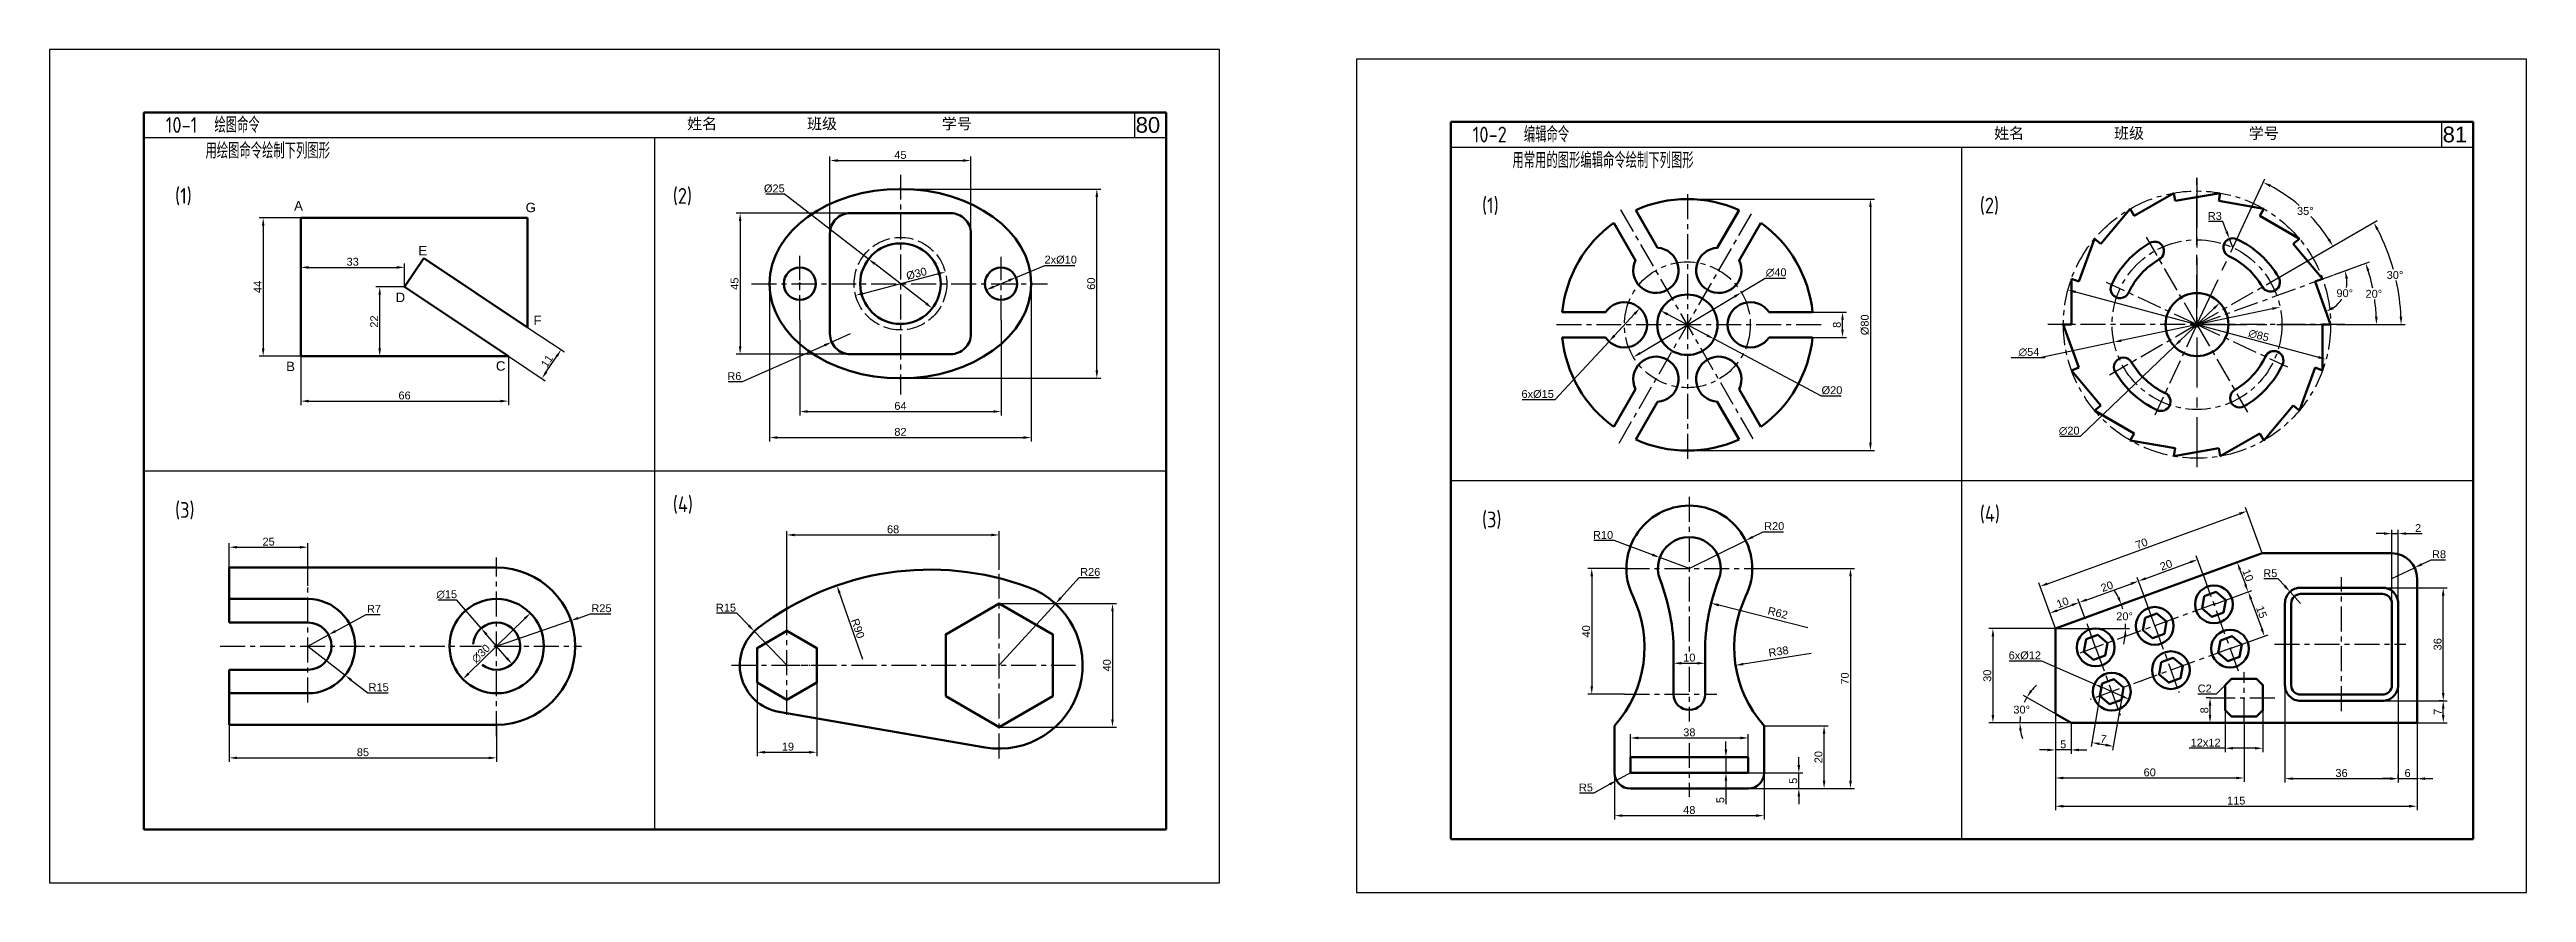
# Model space of a CAD drawing. Header units: millimetres. Extents: x 2253 to 3450, y 832 to 1419.
# Drawn here: x 2258 to 3045, y 1151 to 1419 of the extents above; entities that cross this region are included whole.
import ezdxf

# ---------------------------------------------------------------- set-up
doc = ezdxf.new("R2010")
doc.units = ezdxf.units.MM
doc.header["$LTSCALE"] = 0.5
for name, pattern in [('ACAD_ISO02W100', [15, 12, -3]), ('CENTER', [50.8, 31.75, -6.35, 6.35, -6.35]), ('PHANTOM2', [31.75, 15.875, -3.175, 3.175, -3.175, 3.175, -3.175])]:
    doc.linetypes.add(name, pattern=pattern)
for name, color, linetype, lineweight in [('1', 7, 'Continuous', 53), ('图层1', 7, 'Continuous', 53), ('粗实线', 7, 'Continuous', 53), ('粗实线层', 7, 'Continuous', 53)]:
    doc.layers.add(name, color=color, linetype=linetype, lineweight=lineweight)
for name, color, linetype in [('2', 1, 'CENTER'), ('3', 7, 'PHANTOM2'), ('3中心线层', 1, 'CENTER'), ('4', 7, 'Continuous'), ('中心线层', 1, 'CENTER'), ('图层2', 7, 'Continuous'), ('图层3', 1, 'CENTER'), ('文字', 7, 'Continuous'), ('文字层', 7, 'Continuous'), ('细实线', 7, 'Continuous'), ('细实线层', 7, 'Continuous'), ('虚线层', 7, 'ACAD_ISO02W100')]:
    doc.layers.add(name, color=color, linetype=linetype)
doc.styles.add('dim', font='ARIAL.TTF')
doc.styles.add('样式 1', font='ARIAL.TTF', dxfattribs={"height": 5})
doc.styles.add('汉字', font='gbenor.shx', dxfattribs={"height": 5, "bigfont": 'gbcbig.shx'})
doc.dimstyles.new('GB-35', dxfattribs={"dimtxt": 2.5, "dimasz": 2.5, "dimexe": 1.25, "dimexo": 0, "dimgap": 0.5, "dimtad": 1, "dimdec": 0, "dimdsep": 46, "dimtxsty": 'dim', "dimcen": 2.5, "dimadec": 0, "dimazin": 2, "dimtfac": 1, "dimtdec": 0, "dimtmove": 0, "dimatfit": 3, "dimfxl": 0, "dimarcsym": 0})
doc.dimstyles.new('GB-35$2', dxfattribs={"dimtxt": 2.5, "dimasz": 2.5, "dimexe": 1.25, "dimexo": 0, "dimgap": 0.5, "dimtad": 1, "dimtih": 1, "dimtoh": 1, "dimdec": 0, "dimdsep": 46, "dimtxsty": 'dim', "dimcen": 2.5, "dimadec": 0, "dimazin": 2, "dimtfac": 1, "dimtdec": 0, "dimtmove": 0, "dimatfit": 3, "dimfxl": 0, "dimarcsym": 0})
doc.dimstyles.new('GB-35$3', dxfattribs={"dimtxt": 2.5, "dimasz": 2.5, "dimexe": 1.25, "dimexo": 0, "dimgap": 0.5, "dimtad": 1, "dimtoh": 1, "dimdec": 0, "dimdsep": 46, "dimtxsty": 'dim', "dimcen": 2.5, "dimadec": 0, "dimazin": 2, "dimtfac": 1, "dimtdec": 0, "dimtmove": 0, "dimatfit": 2, "dimfxl": 0, "dimarcsym": 0})
doc.dimstyles.new('GB-35$4', dxfattribs={"dimtxt": 2.5, "dimasz": 2.5, "dimexe": 1.25, "dimexo": 0, "dimgap": 0.5, "dimtad": 1, "dimtoh": 1, "dimdec": 0, "dimdsep": 46, "dimtxsty": 'dim', "dimcen": 2.5, "dimadec": 0, "dimazin": 2, "dimtfac": 1, "dimtdec": 0, "dimtmove": 0, "dimatfit": 1, "dimfxl": 0, "dimarcsym": 0})

msp = doc.modelspace()

# ---------------------------------------------------------------- texts
at = {"color": 7, "ltscale": 0.3, "style": 'dim'}
msp.add_text('C2', height=2.5, dxfattribs=at).set_placement((2940.69, 1214.67))
at = {"layer": '文字', "color": 7, "char_height": 5, "width": 313.5, "attachment_point": 4, "style": '汉字'}
for s, insert in [('  10-1  绘图命令', (2289.16, 1395.1)), ('  10-2  编辑命令', (2704.73, 1392.06))]:
    msp.add_mtext(s, dxfattribs=dict(at, insert=insert))
at = {"layer": '文字', "color": 7, "char_height": 3.5, "width": 313.5, "attachment_point": 4}
for insert in [(2455.63, 1395.33), (2871.2, 1392.29)]:
    msp.add_mtext('{\\fSimSun|b0|i0|c134|p2;  姓名            班级              学号}', dxfattribs=dict(at, insert=insert))
at = {"layer": '文字层', "insert": (2514.67, 1235.01), "char_height": 2.5, "attachment_point": 5, "rotation": 289.24568, "style": 'dim'}
msp.add_mtext('R90', dxfattribs=at)
at = {"layer": '细实线', "color": 7, "ltscale": 0.3, "char_height": 5, "width": 10, "attachment_point": 5, "style": '样式 1'}
for s, insert in [('80', (2606.9, 1395.1)), ('81', (3022.47, 1392.06))]:
    msp.add_mtext(s, dxfattribs=dict(at, insert=insert))
at = {"layer": '细实线', "color": 7, "char_height": 5, "attachment_point": 1, "style": '汉字'}
for s, insert, width in [('     用绘图命令绘制下列图形', (2293.68, 1389.42), 115.9218), ('(1)', (2297.57, 1375.07), 19.0406), ('(2)', (2455.84, 1375.07), 19.0406), ('(4)', (2455.84, 1276.98), 19.0406), ('(3)', (2297.57, 1275.2), 19.0406)]:
    msp.add_mtext(s, dxfattribs=dict(at, insert=insert, width=width))
for s, width, insert in [('     用常用的图形编辑命令绘制下列图形', 115.9218, (2709.25, 1386.37)), ('(1)', 19.0406, (2713.14, 1372.02)), ('(2)', 19.0406, (2871.42, 1372.02)), ('(3)', 19.0406, (2713.14, 1272.15)), ('(4)', 19.0406, (2871.42, 1273.94))]:
    msp.add_mtext_dynamic_manual_height_columns(s, width=width, gutter_width=25, heights=[0], dxfattribs=dict(at, insert=insert))
at = {"layer": '细实线', "color": 7, "char_height": 2.5, "attachment_point": 5, "style": 'dim'}
for s, insert, rotation in [('R62', (2807.19, 1239.96), 345.74133), ('R38', (2807.41, 1227.69), 8.7901)]:
    msp.add_mtext(s, dxfattribs=dict(at, insert=insert, rotation=rotation))
for s, insert in [('20%%d', (2917.44, 1238.86)), ('30%%d', (2884.73, 1209.19)), ('12x12', (2943.21, 1198.72))]:
    msp.add_mtext(s, dxfattribs=dict(at, insert=insert))
at = {"layer": '细实线层', "color": 7, "ltscale": 3, "style": 'dim'}
for s, p in [('A', (2335.42, 1367.91)), ('G', (2409.04, 1367.38)), ('E', (2374.94, 1353.65)), ('D', (2367.7, 1338.79)), ('F', (2411.53, 1331.46)), ('B', (2332.89, 1316.83)), ('C', (2399.6, 1316.97))]:
    msp.add_text(s, height=3, dxfattribs=at).set_placement(p)

# ---------------------------------------------------------------- blocks, each defined once
blk = doc.blocks.new('*D67')
at = {"layer": 'Defpoints', "color": 0}
for p in [(2337.54, 1321.61), (2403.54, 1321.61), (2403.54, 1307.3)]:
    blk.add_point(p, dxfattribs=at)
at = {"layer": '细实线层', "color": 0, "lineweight": -2}
for p, q in [((2337.54, 1321.61), (2337.54, 1306.05)), ((2403.54, 1321.61), (2403.54, 1306.05)), ((2340.04, 1307.3), (2401.04, 1307.3))]:
    blk.add_line(p, q, dxfattribs=at)
at = {"layer": '细实线层', "color": 0}
for points in [[(2340.04, 1307.72), (2340.04, 1306.88), (2337.54, 1307.3)], [(2401.04, 1307.72), (2401.04, 1306.88), (2403.54, 1307.3)]]:
    blk.add_solid(points, dxfattribs=at)
at = {"layer": '细实线层', "color": 0, "insert": (2370.54, 1309.08), "char_height": 2.5, "attachment_point": 5, "style": 'dim'}
blk.add_mtext('66', dxfattribs=at)
blk = doc.blocks.new('*D68')
at = {"layer": 'Defpoints', "color": 0}
for p in [(2337.54, 1365.61), (2325.59, 1321.61), (2337.54, 1321.61)]:
    blk.add_point(p, dxfattribs=at)
at = {"layer": '细实线层', "color": 0, "lineweight": -2}
for p, q in [((2337.54, 1365.61), (2324.34, 1365.61)), ((2325.59, 1363.11), (2325.59, 1324.11)), ((2337.54, 1321.61), (2324.34, 1321.61))]:
    blk.add_line(p, q, dxfattribs=at)
at = {"layer": '细实线层', "color": 0}
for points in [[(2325.18, 1363.11), (2326.01, 1363.11), (2325.59, 1365.61)], [(2325.18, 1324.11), (2326.01, 1324.11), (2325.59, 1321.61)]]:
    blk.add_solid(points, dxfattribs=at)
at = {"layer": '细实线层', "color": 0, "insert": (2323.84, 1343.61), "char_height": 2.5, "attachment_point": 5, "rotation": 90, "style": 'dim'}
blk.add_mtext('44', dxfattribs=at)
blk = doc.blocks.new('*D69')
at = {"layer": 'Defpoints', "color": 0}
for p in [(2370.54, 1349.83), (2337.54, 1343.61), (2370.54, 1343.61)]:
    blk.add_point(p, dxfattribs=at)
at = {"layer": '细实线层', "color": 0, "lineweight": -2}
for p, q in [((2337.54, 1343.61), (2337.54, 1351.08)), ((2340.04, 1349.83), (2368.04, 1349.83)), ((2370.54, 1343.61), (2370.54, 1351.08))]:
    blk.add_line(p, q, dxfattribs=at)
at = {"layer": '细实线层', "color": 0}
for points in [[(2340.04, 1350.25), (2340.04, 1349.41), (2337.54, 1349.83)], [(2368.04, 1350.25), (2368.04, 1349.41), (2370.54, 1349.83)]]:
    blk.add_solid(points, dxfattribs=at)
at = {"layer": '细实线层', "color": 0, "insert": (2354.04, 1351.61), "char_height": 2.5, "attachment_point": 5, "style": 'dim'}
blk.add_mtext('33', dxfattribs=at)
blk = doc.blocks.new('*D70')
at = {"layer": 'Defpoints', "color": 0}
for p in [(2362.64, 1343.61), (2370.54, 1343.61), (2370.54, 1321.61)]:
    blk.add_point(p, dxfattribs=at)
at = {"layer": '细实线层', "color": 0, "lineweight": -2}
for p, q in [((2370.54, 1343.61), (2361.39, 1343.61)), ((2362.64, 1324.11), (2362.64, 1341.11)), ((2370.54, 1321.61), (2361.39, 1321.61))]:
    blk.add_line(p, q, dxfattribs=at)
at = {"layer": '细实线层', "color": 0}
for points in [[(2362.22, 1341.11), (2363.05, 1341.11), (2362.64, 1343.61)], [(2362.22, 1324.11), (2363.05, 1324.11), (2362.64, 1321.61)]]:
    blk.add_solid(points, dxfattribs=at)
at = {"layer": '细实线层', "color": 0, "insert": (2360.88, 1332.61), "char_height": 2.5, "attachment_point": 5, "rotation": 90, "style": 'dim'}
blk.add_mtext('22', dxfattribs=at)
blk = doc.blocks.new('*D71')
at = {"layer": 'Defpoints', "color": 0}
for p in [(2409.64, 1330.76), (2420.32, 1323.64), (2403.54, 1321.61)]:
    blk.add_point(p, dxfattribs=at)
at = {"layer": '细实线层', "color": 0, "lineweight": -2}
for p, q in [((2409.64, 1330.76), (2421.36, 1322.95)), ((2403.54, 1321.61), (2415.25, 1313.79)), ((2415.6, 1316.57), (2418.93, 1321.56))]:
    blk.add_line(p, q, dxfattribs=at)
at = {"layer": '细实线层', "color": 0}
for points in [[(2418.58, 1321.79), (2419.28, 1321.33), (2420.32, 1323.64)], [(2415.25, 1316.8), (2415.95, 1316.34), (2414.21, 1314.49)]]:
    blk.add_solid(points, dxfattribs=at)
at = {"layer": '细实线层', "color": 0, "insert": (2415.8, 1320.04), "char_height": 2.5, "attachment_point": 5, "rotation": 56.30993, "style": 'dim'}
blk.add_mtext('11', dxfattribs=at)
blk = doc.blocks.new('*D72')
at = {"layer": 'Defpoints', "color": 0}
for p in [(2528.21, 1374.73), (2590.66, 1374.73), (2528.21, 1314.57)]:
    blk.add_point(p, dxfattribs=at)
at = {"layer": '细实线层', "color": 0, "lineweight": -2}
for p, q in [((2528.21, 1374.73), (2591.91, 1374.73)), ((2590.66, 1317.07), (2590.66, 1372.23)), ((2528.21, 1314.57), (2591.91, 1314.57))]:
    blk.add_line(p, q, dxfattribs=at)
at = {"layer": '细实线层', "color": 0}
for points in [[(2590.24, 1372.23), (2591.08, 1372.23), (2590.66, 1374.73)], [(2590.24, 1317.07), (2591.08, 1317.07), (2590.66, 1314.57)]]:
    blk.add_solid(points, dxfattribs=at)
at = {"layer": '细实线层', "color": 0, "insert": (2588.88, 1344.65), "char_height": 2.5, "attachment_point": 5, "rotation": 90, "style": 'dim'}
blk.add_mtext('60', dxfattribs=at)
blk = doc.blocks.new('*D73')
at = {"layer": 'Defpoints', "color": 0}
for p in [(2486.61, 1344.65), (2569.81, 1344.65), (2569.81, 1295.72)]:
    blk.add_point(p, dxfattribs=at)
at = {"layer": '细实线层', "color": 0, "lineweight": -2}
for p, q in [((2486.61, 1344.65), (2486.61, 1294.47)), ((2569.81, 1344.65), (2569.81, 1294.47)), ((2489.11, 1295.72), (2567.31, 1295.72))]:
    blk.add_line(p, q, dxfattribs=at)
at = {"layer": '细实线层', "color": 0}
for points in [[(2489.11, 1296.14), (2489.11, 1295.3), (2486.61, 1295.72)], [(2567.31, 1296.14), (2567.31, 1295.3), (2569.81, 1295.72)]]:
    blk.add_solid(points, dxfattribs=at)
at = {"layer": '细实线层', "color": 0, "insert": (2528.21, 1297.5), "char_height": 2.5, "attachment_point": 5, "style": 'dim'}
blk.add_mtext('82', dxfattribs=at)
blk = doc.blocks.new('*D74')
at = {"layer": 'Defpoints', "color": 0}
for p in [(2496.21, 1333.03), (2560.21, 1333.03), (2560.21, 1303.99)]:
    blk.add_point(p, dxfattribs=at)
at = {"layer": '细实线层', "color": 0, "lineweight": -2}
for p, q in [((2496.21, 1333.03), (2496.21, 1302.74)), ((2560.21, 1333.03), (2560.21, 1302.74)), ((2498.71, 1303.99), (2557.71, 1303.99))]:
    blk.add_line(p, q, dxfattribs=at)
at = {"layer": '细实线层', "color": 0}
for points in [[(2498.71, 1304.41), (2498.71, 1303.57), (2496.21, 1303.99)], [(2557.71, 1304.41), (2557.71, 1303.57), (2560.21, 1303.99)]]:
    blk.add_solid(points, dxfattribs=at)
at = {"layer": '细实线层', "color": 0, "insert": (2528.21, 1305.77), "char_height": 2.5, "attachment_point": 5, "style": 'dim'}
blk.add_mtext('64', dxfattribs=at)
blk = doc.blocks.new('*D75')
at = {"layer": 'Defpoints', "color": 0}
for p in [(2512.21, 1367.05), (2477.24, 1322.25), (2512.21, 1322.25)]:
    blk.add_point(p, dxfattribs=at)
at = {"layer": '细实线层', "color": 0, "lineweight": -2}
for p, q in [((2512.21, 1367.05), (2475.99, 1367.05)), ((2477.24, 1364.55), (2477.24, 1324.75)), ((2512.21, 1322.25), (2475.99, 1322.25))]:
    blk.add_line(p, q, dxfattribs=at)
at = {"layer": '细实线层', "color": 0}
for points in [[(2476.83, 1364.55), (2477.66, 1364.55), (2477.24, 1367.05)], [(2476.83, 1324.75), (2477.66, 1324.75), (2477.24, 1322.25)]]:
    blk.add_solid(points, dxfattribs=at)
at = {"layer": '细实线层', "color": 0, "insert": (2475.47, 1344.65), "char_height": 2.5, "attachment_point": 5, "rotation": 90, "style": 'dim'}
blk.add_mtext('45', dxfattribs=at)
blk = doc.blocks.new('*D76')
at = {"layer": 'Defpoints', "color": 0}
for p in [(2550.61, 1383.81), (2505.81, 1344.65), (2550.61, 1344.65)]:
    blk.add_point(p, dxfattribs=at)
at = {"layer": '细实线层', "color": 0, "lineweight": -2}
for p, q in [((2505.81, 1344.65), (2505.81, 1385.06)), ((2508.31, 1383.81), (2548.11, 1383.81)), ((2550.61, 1344.65), (2550.61, 1385.06))]:
    blk.add_line(p, q, dxfattribs=at)
at = {"layer": '细实线层', "color": 0}
for points in [[(2508.31, 1384.22), (2508.31, 1383.39), (2505.81, 1383.81)], [(2548.11, 1384.22), (2548.11, 1383.39), (2550.61, 1383.81)]]:
    blk.add_solid(points, dxfattribs=at)
at = {"layer": '细实线层', "color": 0, "insert": (2528.21, 1385.58), "char_height": 2.5, "attachment_point": 5, "style": 'dim'}
blk.add_mtext('45', dxfattribs=at)
blk = doc.blocks.new('*D77')
at = {"layer": 'Defpoints', "color": 0}
for p in [(2555.48, 1342.67), (2564.93, 1346.62)]:
    blk.add_point(p, dxfattribs=at)
at = {"layer": '细实线层', "color": 0, "lineweight": -2}
for p, q in [((2564.93, 1346.62), (2574.16, 1350.48)), ((2574.16, 1350.48), (2583.71, 1350.48)), ((2557.79, 1343.64), (2562.63, 1345.66))]:
    blk.add_line(p, q, dxfattribs=at)
at = {"layer": '细实线层', "color": 0}
for points in [[(2557.63, 1344.02), (2557.95, 1343.25), (2555.48, 1342.67)], [(2562.47, 1346.04), (2562.79, 1345.27), (2564.93, 1346.62)]]:
    blk.add_solid(points, dxfattribs=at)
at = {"layer": '细实线层', "color": 0, "insert": (2579.19, 1352.25), "char_height": 2.5, "attachment_point": 5, "style": 'dim'}
blk.add_mtext('2{\\fArial|b0|i0|c0|p32;x}%%C10', dxfattribs=at)
blk = doc.blocks.new('*D78')
at = {"layer": 'Defpoints', "color": 0}
for p in [(2506.36, 1326.06), (2512.21, 1328.65)]:
    blk.add_point(p, dxfattribs=at)
at = {"layer": '细实线层', "color": 0, "lineweight": -2}
for p, q in [((2504.07, 1325.04), (2477.92, 1313.46)), ((2512.21, 1328.65), (2506.36, 1326.06)), ((2477.92, 1313.46), (2473.39, 1313.46))]:
    blk.add_line(p, q, dxfattribs=at)
at = {"layer": '细实线层', "color": 0}
blk.add_solid([(2503.9, 1325.42), (2504.24, 1324.66), (2506.36, 1326.06)], dxfattribs=at)
at = {"layer": '细实线层', "color": 0, "insert": (2475.4, 1315.23), "char_height": 2.5, "attachment_point": 5, "style": 'dim'}
blk.add_mtext('R6', dxfattribs=at)
blk = doc.blocks.new('*D79')
at = {"layer": 'Defpoints', "color": 0}
for p in [(2339.81, 1260.84), (2314.81, 1254.39), (2339.81, 1248.56)]:
    blk.add_point(p, dxfattribs=at)
at = {"layer": '细实线层', "color": 0, "lineweight": -2}
for p, q in [((2314.81, 1254.39), (2314.81, 1262.09)), ((2317.31, 1260.84), (2337.31, 1260.84)), ((2339.81, 1248.56), (2339.81, 1262.09))]:
    blk.add_line(p, q, dxfattribs=at)
at = {"layer": '细实线层', "color": 0}
for points in [[(2317.31, 1261.25), (2317.31, 1260.42), (2314.81, 1260.84)], [(2337.31, 1261.25), (2337.31, 1260.42), (2339.81, 1260.84)]]:
    blk.add_solid(points, dxfattribs=at)
at = {"layer": '细实线层', "color": 0, "insert": (2327.31, 1262.61), "char_height": 2.5, "attachment_point": 5, "style": 'dim'}
blk.add_mtext('25', dxfattribs=at)
blk = doc.blocks.new('*D80')
at = {"layer": 'Defpoints', "color": 0}
for p in [(2394.9, 1235.06), (2404.71, 1223.71)]:
    blk.add_point(p, dxfattribs=at)
at = {"layer": '细实线层', "color": 0, "lineweight": -2}
for p, q in [((2387.15, 1244.03), (2381.22, 1244.03)), ((2394.9, 1235.06), (2387.15, 1244.03)), ((2403.08, 1225.61), (2396.54, 1233.17))]:
    blk.add_line(p, q, dxfattribs=at)
at = {"layer": '细实线层', "color": 0}
for points in [[(2396.85, 1233.44), (2396.22, 1232.9), (2394.9, 1235.06)], [(2403.39, 1225.88), (2402.76, 1225.33), (2404.71, 1223.71)]]:
    blk.add_solid(points, dxfattribs=at)
at = {"layer": '细实线层', "color": 0, "insert": (2383.94, 1245.81), "char_height": 2.5, "attachment_point": 5, "style": 'dim'}
blk.add_mtext('∅15', dxfattribs=at)
blk = doc.blocks.new('*D81')
at = {"layer": 'Defpoints', "color": 0}
for p in [(2410.53, 1239.88), (2389.09, 1218.89)]:
    blk.add_point(p, dxfattribs=at)
at = {"layer": '细实线层', "color": 0, "lineweight": -2}
blk.add_line((2408.74, 1238.13), (2390.87, 1220.64), dxfattribs=at)
at = {"layer": '细实线层', "color": 0}
for points in [[(2408.45, 1238.43), (2409.03, 1237.83), (2410.53, 1239.88)], [(2390.58, 1220.94), (2391.17, 1220.35), (2389.09, 1218.89)]]:
    blk.add_solid(points, dxfattribs=at)
at = {"layer": '细实线层', "color": 0, "insert": (2394.82, 1227), "char_height": 2.5, "attachment_point": 5, "rotation": 44.39078, "style": 'dim'}
blk.add_mtext('∅30', dxfattribs=at)
blk = doc.blocks.new('*D82')
at = {"layer": 'Defpoints', "color": 0}
for p in [(2423.45, 1237.52), (2399.81, 1229.39)]:
    blk.add_point(p, dxfattribs=at)
at = {"layer": '细实线层', "color": 0, "lineweight": -2}
for p, q in [((2399.81, 1229.39), (2423.45, 1237.52)), ((2425.81, 1238.33), (2429.67, 1239.66)), ((2429.67, 1239.66), (2436.16, 1239.66))]:
    blk.add_line(p, q, dxfattribs=at)
at = {"layer": '细实线层', "color": 0}
blk.add_solid([(2425.68, 1238.72), (2425.95, 1237.94), (2423.45, 1237.52)], dxfattribs=at)
at = {"layer": '细实线层', "color": 0, "insert": (2433.16, 1241.43), "char_height": 2.5, "attachment_point": 5, "style": 'dim'}
blk.add_mtext('R25', dxfattribs=at)
blk = doc.blocks.new('*D83')
at = {"layer": 'Defpoints', "color": 0}
for p in [(2339.81, 1229.39), (2346.39, 1232.99)]:
    blk.add_point(p, dxfattribs=at)
at = {"layer": '细实线层', "color": 0, "lineweight": -2}
for p, q in [((2348.58, 1234.18), (2358.29, 1239.49)), ((2358.29, 1239.49), (2362.82, 1239.49)), ((2339.81, 1229.39), (2346.39, 1232.99))]:
    blk.add_line(p, q, dxfattribs=at)
at = {"layer": '细实线层', "color": 0}
blk.add_solid([(2348.38, 1234.55), (2348.78, 1233.82), (2346.39, 1232.99)], dxfattribs=at)
at = {"layer": '细实线层', "color": 0, "insert": (2360.81, 1241.24), "char_height": 2.5, "attachment_point": 5, "style": 'dim'}
blk.add_mtext('R7', dxfattribs=at)
blk = doc.blocks.new('*D84')
at = {"layer": 'Defpoints', "color": 0}
for p in [(2339.81, 1229.39), (2351.62, 1220.15)]:
    blk.add_point(p, dxfattribs=at)
at = {"layer": '细实线层', "color": 0, "lineweight": -2}
for p, q in [((2339.81, 1229.39), (2351.62, 1220.15)), ((2353.59, 1218.61), (2358.81, 1214.53)), ((2358.81, 1214.53), (2365.3, 1214.53))]:
    blk.add_line(p, q, dxfattribs=at)
at = {"layer": '细实线层', "color": 0}
blk.add_solid([(2353.85, 1218.93), (2353.33, 1218.28), (2351.62, 1220.15)], dxfattribs=at)
at = {"layer": '细实线层', "color": 0, "insert": (2362.3, 1216.3), "char_height": 2.5, "attachment_point": 5, "style": 'dim'}
blk.add_mtext('R15', dxfattribs=at)
blk = doc.blocks.new('*D85')
at = {"layer": 'Defpoints', "color": 0}
for p in [(2314.81, 1204.39), (2399.81, 1204.39), (2399.81, 1193.86)]:
    blk.add_point(p, dxfattribs=at)
at = {"layer": '细实线层', "color": 0, "lineweight": -2}
for p, q in [((2314.81, 1204.39), (2314.81, 1192.61)), ((2399.81, 1204.39), (2399.81, 1192.61)), ((2317.31, 1193.86), (2397.31, 1193.86))]:
    blk.add_line(p, q, dxfattribs=at)
at = {"layer": '细实线层', "color": 0}
for points in [[(2317.31, 1194.28), (2317.31, 1193.44), (2314.81, 1193.86)], [(2397.31, 1194.28), (2397.31, 1193.44), (2399.81, 1193.86)]]:
    blk.add_solid(points, dxfattribs=at)
at = {"layer": '细实线层', "color": 0, "insert": (2357.31, 1195.64), "char_height": 2.5, "attachment_point": 5, "style": 'dim'}
blk.add_mtext('85', dxfattribs=at)
blk = doc.blocks.new('*D86')
at = {"layer": 'Defpoints', "color": 0}
for p in [(2559.63, 1264.74), (2559.63, 1253.61), (2492.13, 1238.18)]:
    blk.add_point(p, dxfattribs=at)
at = {"layer": '细实线层', "color": 0, "lineweight": -2}
for p, q in [((2492.13, 1238.18), (2492.13, 1265.99)), ((2494.63, 1264.74), (2557.13, 1264.74)), ((2559.63, 1253.61), (2559.63, 1265.99))]:
    blk.add_line(p, q, dxfattribs=at)
at = {"layer": '细实线层', "color": 0}
for points in [[(2494.63, 1265.16), (2494.63, 1264.32), (2492.13, 1264.74)], [(2557.13, 1265.16), (2557.13, 1264.32), (2559.63, 1264.74)]]:
    blk.add_solid(points, dxfattribs=at)
at = {"layer": '细实线层', "color": 0, "insert": (2525.88, 1266.52), "char_height": 2.5, "attachment_point": 5, "style": 'dim'}
blk.add_mtext('68', dxfattribs=at)
blk = doc.blocks.new('*D87')
at = {"layer": 'Defpoints', "color": 0}
for p in [(2481.74, 1234.11), (2492.13, 1223.29)]:
    blk.add_point(p, dxfattribs=at)
at = {"layer": '细实线层', "color": 0, "lineweight": -2}
for p, q in [((2476.24, 1239.83), (2469.74, 1239.83)), ((2480.01, 1235.91), (2476.24, 1239.83)), ((2492.13, 1223.29), (2481.74, 1234.11))]:
    blk.add_line(p, q, dxfattribs=at)
at = {"layer": '细实线层', "color": 0}
blk.add_solid([(2480.31, 1236.2), (2479.71, 1235.62), (2481.74, 1234.11)], dxfattribs=at)
at = {"layer": '细实线层', "color": 0, "insert": (2472.74, 1241.61), "char_height": 2.5, "attachment_point": 5, "style": 'dim'}
blk.add_mtext('R15', dxfattribs=at)
blk = doc.blocks.new('*D88')
at = {"layer": 'Defpoints', "color": 0}
for p in [(2577.49, 1242.87), (2559.63, 1223.29)]:
    blk.add_point(p, dxfattribs=at)
at = {"layer": '细实线层', "color": 0, "lineweight": -2}
for p, q in [((2579.17, 1244.72), (2585.08, 1251.19)), ((2585.08, 1251.19), (2591.55, 1251.19)), ((2559.63, 1223.29), (2577.49, 1242.87))]:
    blk.add_line(p, q, dxfattribs=at)
at = {"layer": '细实线层', "color": 0}
blk.add_solid([(2578.87, 1245), (2579.48, 1244.44), (2577.49, 1242.87)], dxfattribs=at)
at = {"layer": '细实线层', "color": 0, "insert": (2588.56, 1252.97), "char_height": 2.5, "attachment_point": 5, "style": 'dim'}
blk.add_mtext('R26', dxfattribs=at)
blk = doc.blocks.new('*D89')
at = {"layer": 'Defpoints', "color": 0}
for p in [(2482.63, 1228.78), (2501.63, 1228.78), (2501.63, 1195.64)]:
    blk.add_point(p, dxfattribs=at)
at = {"layer": '细实线', "color": 0, "lineweight": -2}
for p, q in [((2482.63, 1228.78), (2482.63, 1194.39)), ((2501.63, 1228.78), (2501.63, 1194.39)), ((2485.13, 1195.64), (2499.13, 1195.64))]:
    blk.add_line(p, q, dxfattribs=at)
at = {"layer": '细实线', "color": 0}
for points in [[(2485.13, 1196.06), (2485.13, 1195.22), (2482.63, 1195.64)], [(2499.13, 1196.06), (2499.13, 1195.22), (2501.63, 1195.64)]]:
    blk.add_solid(points, dxfattribs=at)
at = {"layer": '细实线', "color": 0, "insert": (2492.44, 1197.42), "char_height": 2.5, "attachment_point": 5, "style": 'dim'}
blk.add_mtext('19', dxfattribs=at)
blk = doc.blocks.new('*D90')
at = {"layer": 'Defpoints', "color": 0}
for p in [(2518.08, 1352.47), (2538.34, 1336.83)]:
    blk.add_point(p, dxfattribs=at)
at = {"layer": '细实线', "color": 0, "lineweight": -2}
for p, q in [((2491.32, 1373.12), (2485.4, 1373.12)), ((2518.08, 1352.47), (2491.32, 1373.12)), ((2536.36, 1338.35), (2520.06, 1350.94))]:
    blk.add_line(p, q, dxfattribs=at)
at = {"layer": '细实线', "color": 0}
for points in [[(2520.31, 1351.27), (2519.8, 1350.61), (2518.08, 1352.47)], [(2536.62, 1338.68), (2536.11, 1338.02), (2538.34, 1336.83)]]:
    blk.add_solid(points, dxfattribs=at)
at = {"layer": '细实线', "color": 0, "insert": (2488.11, 1374.89), "char_height": 2.5, "attachment_point": 5, "style": 'dim'}
blk.add_mtext('%%c25', dxfattribs=at)
blk = doc.blocks.new('*D91')
at = {"layer": 'Defpoints', "color": 0}
for p in [(2542.45, 1348.36), (2513.96, 1340.94)]:
    blk.add_point(p, dxfattribs=at)
at = {"layer": '细实线', "color": 0, "lineweight": -2}
blk.add_line((2516.38, 1341.57), (2540.04, 1347.73), dxfattribs=at)
at = {"layer": '细实线', "color": 0}
for points in [[(2539.93, 1348.13), (2540.14, 1347.32), (2542.45, 1348.36)], [(2516.28, 1341.97), (2516.49, 1341.17), (2513.96, 1340.94)]]:
    blk.add_solid(points, dxfattribs=at)
at = {"layer": '细实线', "color": 0, "insert": (2533.33, 1347.82), "char_height": 2.5, "attachment_point": 5, "rotation": 14.59284, "style": 'dim'}
blk.add_mtext('%%c30', dxfattribs=at)
blk = doc.blocks.new('*D92')
at = {"layer": 'Defpoints', "color": 0}
for p in [(2559.63, 1242.92), (2559.63, 1203.66), (2595.64, 1203.66)]:
    blk.add_point(p, dxfattribs=at)
at = {"layer": '细实线', "color": 0, "lineweight": -2}
for p, q in [((2559.63, 1242.92), (2596.89, 1242.92)), ((2595.64, 1240.42), (2595.64, 1206.16)), ((2559.63, 1203.66), (2596.89, 1203.66))]:
    blk.add_line(p, q, dxfattribs=at)
at = {"layer": '细实线', "color": 0}
for points in [[(2595.22, 1240.42), (2596.05, 1240.42), (2595.64, 1242.92)], [(2595.22, 1206.16), (2596.05, 1206.16), (2595.64, 1203.66)]]:
    blk.add_solid(points, dxfattribs=at)
at = {"layer": '细实线', "color": 0, "insert": (2593.86, 1223.29), "char_height": 2.5, "attachment_point": 5, "rotation": 90, "style": 'dim'}
blk.add_mtext('40', dxfattribs=at)
blk = doc.blocks.new('*D6')
at = {"layer": 'Defpoints', "color": 0, "transparency": 16777216}
for p in [(2778.43, 1371.57), (2778.43, 1291.57), (2836.64, 1291.57)]:
    blk.add_point(p, dxfattribs=at)
at = {"layer": '图层2', "color": 0, "lineweight": -2, "transparency": 16777216}
for p, q in [((2778.43, 1371.57), (2837.89, 1371.57)), ((2836.64, 1369.07), (2836.64, 1294.07)), ((2778.43, 1291.57), (2837.89, 1291.57))]:
    blk.add_line(p, q, dxfattribs=at)
at = {"layer": '图层2', "color": 0, "transparency": 16777216}
for points in [[(2836.22, 1369.07), (2837.05, 1369.07), (2836.64, 1371.57)], [(2836.22, 1294.07), (2837.05, 1294.07), (2836.64, 1291.57)]]:
    blk.add_solid(points, dxfattribs=at)
at = {"layer": '图层2', "color": 0, "transparency": 16777216, "insert": (2834.86, 1331.57), "char_height": 2.5, "attachment_point": 5, "rotation": 90, "style": 'dim'}
blk.add_mtext('%%C80', dxfattribs=at)
blk = doc.blocks.new('*D7')
at = {"color": 0, "lineweight": -2, "transparency": 16777216}
for p, q in [((2763.41, 1322.58), (2793.44, 1340.56)), ((2795.58, 1341.84), (2803.21, 1346.41)), ((2803.21, 1346.41), (2809.61, 1346.41))]:
    blk.add_line(p, q, dxfattribs=at)
at = {"color": 0, "transparency": 16777216}
for points in [[(2793.23, 1340.91), (2793.65, 1340.2), (2795.58, 1341.84)], [(2763.2, 1322.93), (2763.63, 1322.22), (2761.27, 1321.29)]]:
    blk.add_solid(points, dxfattribs=at)
at = {"layer": 'Defpoints', "color": 0, "transparency": 16777216}
for p in [(2795.58, 1341.84), (2761.27, 1321.29)]:
    blk.add_point(p, dxfattribs=at)
at = {"color": 0, "transparency": 16777216, "insert": (2806.66, 1348.18), "char_height": 2.5, "attachment_point": 5, "style": 'dim'}
blk.add_mtext('∅40', dxfattribs=at)
blk = doc.blocks.new('*D8')
at = {"layer": 'Defpoints', "color": 0, "transparency": 16777216}
for p in [(2818.23, 1335.57), (2827.76, 1335.57), (2818.23, 1327.57)]:
    blk.add_point(p, dxfattribs=at)
at = {"layer": '图层2', "color": 0, "lineweight": -2, "transparency": 16777216}
for p, q in [((2818.23, 1335.57), (2829.01, 1335.57)), ((2827.76, 1330.07), (2827.76, 1333.07)), ((2818.23, 1327.57), (2829.01, 1327.57))]:
    blk.add_line(p, q, dxfattribs=at)
at = {"layer": '图层2', "color": 0, "transparency": 16777216}
for points in [[(2827.34, 1333.07), (2828.17, 1333.07), (2827.76, 1335.57)], [(2827.34, 1330.07), (2828.17, 1330.07), (2827.76, 1327.57)]]:
    blk.add_solid(points, dxfattribs=at)
at = {"layer": '图层2', "color": 0, "transparency": 16777216, "insert": (2825.98, 1331.57), "char_height": 2.5, "attachment_point": 5, "rotation": 90, "style": 'dim'}
blk.add_mtext('8', dxfattribs=at)
blk = doc.blocks.new('*D9')
at = {"layer": 'Defpoints', "color": 0, "transparency": 16777216}
for p in [(2755.3, 1189.09), (2802.8, 1189.09), (2802.8, 1175.49)]:
    blk.add_point(p, dxfattribs=at)
at = {"layer": '细实线层', "color": 0, "lineweight": -2, "transparency": 16777216}
for p, q in [((2755.3, 1189.09), (2755.3, 1174.24)), ((2802.8, 1189.09), (2802.8, 1174.24)), ((2757.8, 1175.49), (2800.3, 1175.49))]:
    blk.add_line(p, q, dxfattribs=at)
at = {"layer": '细实线层', "color": 0, "transparency": 16777216}
for points in [[(2757.8, 1175.91), (2757.8, 1175.08), (2755.3, 1175.49)], [(2800.3, 1175.91), (2800.3, 1175.08), (2802.8, 1175.49)]]:
    blk.add_solid(points, dxfattribs=at)
at = {"layer": '细实线层', "color": 0, "transparency": 16777216, "insert": (2779.05, 1177.27), "char_height": 2.5, "attachment_point": 5, "style": 'dim'}
blk.add_mtext('48', dxfattribs=at)
blk = doc.blocks.new('*D10')
at = {"layer": 'Defpoints', "color": 0, "transparency": 16777216}
for p in [(2797.8, 1189.09), (2797.8, 1184.09), (2813.87, 1189.09)]:
    blk.add_point(p, dxfattribs=at)
at = {"layer": '细实线层', "color": 0, "lineweight": -2, "transparency": 16777216}
for p, q in [((2813.87, 1191.59), (2813.87, 1194.09)), ((2797.8, 1189.09), (2815.12, 1189.09)), ((2797.8, 1184.09), (2815.12, 1184.09)), ((2813.87, 1184.09), (2813.87, 1189.09)), ((2813.87, 1181.59), (2813.87, 1179.09))]:
    blk.add_line(p, q, dxfattribs=at)
at = {"layer": '细实线层', "color": 0, "transparency": 16777216}
for points in [[(2813.45, 1191.59), (2814.29, 1191.59), (2813.87, 1189.09)], [(2813.45, 1181.59), (2814.29, 1181.59), (2813.87, 1184.09)]]:
    blk.add_solid(points, dxfattribs=at)
at = {"layer": '细实线层', "color": 0, "transparency": 16777216, "insert": (2812.1, 1186.59), "char_height": 2.5, "attachment_point": 5, "rotation": 90, "style": 'dim'}
blk.add_mtext('5', dxfattribs=at)
blk = doc.blocks.new('*D11')
at = {"layer": 'Defpoints', "color": 0, "transparency": 16777216}
for p in [(2790.69, 1194.09), (2797.8, 1194.09), (2797.8, 1189.09)]:
    blk.add_point(p, dxfattribs=at)
at = {"layer": '细实线层', "color": 0, "lineweight": -2, "transparency": 16777216}
for p, q in [((2790.69, 1196.59), (2790.69, 1199.09)), ((2797.8, 1194.09), (2789.44, 1194.09)), ((2790.69, 1194.09), (2790.69, 1189.09)), ((2797.8, 1189.09), (2789.44, 1189.09)), ((2790.69, 1186.59), (2790.69, 1179.11))]:
    blk.add_line(p, q, dxfattribs=at)
at = {"layer": '细实线层', "color": 0, "transparency": 16777216}
for points in [[(2790.27, 1196.59), (2791.1, 1196.59), (2790.69, 1194.09)], [(2790.27, 1186.59), (2791.1, 1186.59), (2790.69, 1189.09)]]:
    blk.add_solid(points, dxfattribs=at)
at = {"layer": '细实线层', "color": 0, "transparency": 16777216, "insert": (2788.92, 1180.44), "char_height": 2.5, "attachment_point": 5, "rotation": 90, "style": 'dim'}
blk.add_mtext('5', dxfattribs=at)
blk = doc.blocks.new('*D12')
at = {"layer": 'Defpoints', "color": 0, "transparency": 16777216}
for p in [(2802.8, 1204.09), (2821.9, 1204.09), (2814.49, 1184.09)]:
    blk.add_point(p, dxfattribs=at)
at = {"layer": '细实线层', "color": 0, "lineweight": -2, "transparency": 16777216}
for p, q in [((2802.8, 1204.09), (2823.15, 1204.09)), ((2821.9, 1186.59), (2821.9, 1201.59)), ((2814.49, 1184.09), (2823.15, 1184.09))]:
    blk.add_line(p, q, dxfattribs=at)
at = {"layer": '细实线层', "color": 0, "transparency": 16777216}
for points in [[(2821.48, 1201.59), (2822.31, 1201.59), (2821.9, 1204.09)], [(2821.48, 1186.59), (2822.31, 1186.59), (2821.9, 1184.09)]]:
    blk.add_solid(points, dxfattribs=at)
at = {"layer": '细实线层', "color": 0, "transparency": 16777216, "insert": (2820.12, 1194.09), "char_height": 2.5, "attachment_point": 5, "rotation": 90, "style": 'dim'}
blk.add_mtext('20', dxfattribs=at)
blk = doc.blocks.new('*D13')
at = {"layer": 'Defpoints', "color": 0, "transparency": 16777216}
for p in [(2797.8, 1200.19), (2760.3, 1194.09), (2797.8, 1194.09)]:
    blk.add_point(p, dxfattribs=at)
at = {"layer": '细实线层', "color": 0, "lineweight": -2, "transparency": 16777216}
for p, q in [((2760.3, 1194.09), (2760.3, 1201.44)), ((2762.8, 1200.19), (2795.3, 1200.19)), ((2797.8, 1194.09), (2797.8, 1201.44))]:
    blk.add_line(p, q, dxfattribs=at)
at = {"layer": '细实线层', "color": 0, "transparency": 16777216}
for points in [[(2762.8, 1200.61), (2762.8, 1199.78), (2760.3, 1200.19)], [(2795.3, 1200.61), (2795.3, 1199.78), (2797.8, 1200.19)]]:
    blk.add_solid(points, dxfattribs=at)
at = {"layer": '细实线层', "color": 0, "transparency": 16777216, "insert": (2779.05, 1201.97), "char_height": 2.5, "attachment_point": 5, "style": 'dim'}
blk.add_mtext('38', dxfattribs=at)
blk = doc.blocks.new('*D14')
at = {"layer": 'Defpoints', "color": 0, "transparency": 16777216}
for p in [(2800.49, 1254.09), (2822.52, 1184.09), (2830.29, 1184.09)]:
    blk.add_point(p, dxfattribs=at)
at = {"layer": '细实线层', "color": 0, "lineweight": -2, "transparency": 16777216}
for p, q in [((2800.49, 1254.09), (2831.54, 1254.09)), ((2830.29, 1251.59), (2830.29, 1186.59)), ((2822.52, 1184.09), (2831.54, 1184.09))]:
    blk.add_line(p, q, dxfattribs=at)
at = {"layer": '细实线层', "color": 0, "transparency": 16777216}
for points in [[(2829.87, 1251.59), (2830.71, 1251.59), (2830.29, 1254.09)], [(2829.87, 1186.59), (2830.71, 1186.59), (2830.29, 1184.09)]]:
    blk.add_solid(points, dxfattribs=at)
at = {"layer": '细实线层', "color": 0, "transparency": 16777216, "insert": (2828.51, 1219.09), "char_height": 2.5, "attachment_point": 5, "rotation": 90, "style": 'dim'}
blk.add_mtext('70', dxfattribs=at)
blk = doc.blocks.new('*D15')
at = {"layer": 'Defpoints', "color": 0, "transparency": 16777216}
for p in [(2758.41, 1254.09), (2748.03, 1214.09), (2758.41, 1214.09)]:
    blk.add_point(p, dxfattribs=at)
at = {"layer": '细实线层', "color": 0, "lineweight": -2, "transparency": 16777216}
for p, q in [((2758.41, 1254.09), (2746.78, 1254.09)), ((2748.03, 1251.59), (2748.03, 1216.59)), ((2758.41, 1214.09), (2746.78, 1214.09))]:
    blk.add_line(p, q, dxfattribs=at)
at = {"layer": '细实线层', "color": 0, "transparency": 16777216}
for points in [[(2747.61, 1251.59), (2748.44, 1251.59), (2748.03, 1254.09)], [(2747.61, 1216.59), (2748.44, 1216.59), (2748.03, 1214.09)]]:
    blk.add_solid(points, dxfattribs=at)
at = {"layer": '细实线层', "color": 0, "transparency": 16777216, "insert": (2746.25, 1234.09), "char_height": 2.5, "attachment_point": 5, "rotation": 90, "style": 'dim'}
blk.add_mtext('40', dxfattribs=at)
blk = doc.blocks.new('*D16')
at = {"layer": 'Defpoints', "color": 0, "transparency": 16777216}
for p in [(2784.05, 1223.95), (2774.05, 1214.09), (2784.05, 1214.09)]:
    blk.add_point(p, dxfattribs=at)
at = {"layer": '细实线层', "color": 0, "lineweight": -2, "transparency": 16777216}
for p, q in [((2774.05, 1214.09), (2774.05, 1225.2)), ((2776.55, 1223.95), (2781.55, 1223.95)), ((2784.05, 1214.09), (2784.05, 1225.2))]:
    blk.add_line(p, q, dxfattribs=at)
at = {"layer": '细实线层', "color": 0, "transparency": 16777216}
for points in [[(2776.55, 1224.37), (2776.55, 1223.53), (2774.05, 1223.95)], [(2781.55, 1224.37), (2781.55, 1223.53), (2784.05, 1223.95)]]:
    blk.add_solid(points, dxfattribs=at)
at = {"layer": '细实线层', "color": 0, "transparency": 16777216, "insert": (2779.05, 1225.73), "char_height": 2.5, "attachment_point": 5, "style": 'dim'}
blk.add_mtext('10', dxfattribs=at)
blk = doc.blocks.new('*D17')
at = {"layer": 'Defpoints', "color": 0, "transparency": 16777216}
for p in [(2796.97, 1262.98), (2779.05, 1254.09)]:
    blk.add_point(p, dxfattribs=at)
at = {"layer": '细实线层', "color": 0, "lineweight": -2, "transparency": 16777216}
for p, q in [((2779.05, 1254.09), (2796.97, 1262.98)), ((2799.2, 1264.1), (2802.55, 1265.76)), ((2802.55, 1265.76), (2809.02, 1265.76))]:
    blk.add_line(p, q, dxfattribs=at)
at = {"layer": '细实线层', "color": 0, "transparency": 16777216}
blk.add_solid([(2799.02, 1264.47), (2799.39, 1263.72), (2796.97, 1262.98)], dxfattribs=at)
at = {"layer": '细实线层', "color": 0, "transparency": 16777216, "insert": (2806.04, 1267.54), "char_height": 2.5, "attachment_point": 5, "style": 'dim'}
blk.add_mtext('R20', dxfattribs=at)
blk = doc.blocks.new('*D18')
at = {"layer": 'Defpoints', "color": 0, "transparency": 16777216}
for p in [(2769.67, 1257.56), (2779.05, 1254.09)]:
    blk.add_point(p, dxfattribs=at)
at = {"layer": '细实线层', "color": 0, "lineweight": -2, "transparency": 16777216}
for p, q in [((2755.11, 1262.96), (2748.64, 1262.96)), ((2767.33, 1258.43), (2755.11, 1262.96)), ((2779.05, 1254.09), (2769.67, 1257.56))]:
    blk.add_line(p, q, dxfattribs=at)
at = {"layer": '细实线层', "color": 0, "transparency": 16777216}
blk.add_solid([(2767.47, 1258.82), (2767.18, 1258.04), (2769.67, 1257.56)], dxfattribs=at)
at = {"layer": '细实线层', "color": 0, "transparency": 16777216, "insert": (2751.62, 1264.73), "char_height": 2.5, "attachment_point": 5, "style": 'dim'}
blk.add_mtext('R10', dxfattribs=at)
blk = doc.blocks.new('*D20')
at = {"layer": '4', "color": 0, "lineweight": -2, "transparency": 16777216}
for p, q in [((2984, 1347.47), (2995.27, 1351.58)), ((2987.53, 1331.63), (2998.79, 1331.63))]:
    blk.add_line(p, q, dxfattribs=at)
for start, end in [(11.69348, 17.49008), (2.50992, 8.07248)]:
    blk.add_arc((2940.47, 1331.63), 57.07, start, end, dxfattribs=at)
at = {"layer": '4', "color": 0, "transparency": 16777216}
for points in [[(2994.51, 1348.65), (2995.3, 1348.92), (2994.1, 1351.15)], [(2997.9, 1334.14), (2997.07, 1334.12), (2997.54, 1331.63)]]:
    blk.add_solid(points, dxfattribs=at)
at = {"layer": 'Defpoints', "color": 0, "transparency": 16777216}
for p in [(2984, 1347.47), (2996, 1344.79), (2893, 1331.63), (2940.47, 1331.63), (2987.53, 1331.63)]:
    blk.add_point(p, dxfattribs=at)
at = {"layer": '4', "color": 0, "transparency": 16777216, "insert": (2996.7, 1341.42), "char_height": 2.5, "attachment_point": 5, "style": 'dim'}
blk.add_mtext('20°', dxfattribs=at)
blk = doc.blocks.new('*D21')
at = {"layer": '4', "color": 0, "lineweight": -2, "transparency": 16777216}
for p, q in [((2968.29, 1347.69), (2997.75, 1364.7)), ((2987.53, 1331.63), (3006.62, 1331.63))]:
    blk.add_line(p, q, dxfattribs=at)
for start, end in [(15.69114, 27.7927), (2.2073, 12.4554)]:
    blk.add_arc((2940.47, 1331.63), 64.9, start, end, dxfattribs=at)
at = {"layer": '4', "color": 0, "transparency": 16777216}
for points in [[(2997.51, 1361.69), (2998.24, 1362.09), (2996.67, 1364.08)], [(3005.73, 1334.14), (3004.9, 1334.12), (3005.37, 1331.63)]]:
    blk.add_solid(points, dxfattribs=at)
at = {"layer": 'Defpoints', "color": 0, "transparency": 16777216}
for p in [(2968.29, 1347.69), (3001.45, 1353.83), (2893, 1331.63), (2940.47, 1331.63), (2987.53, 1331.63)]:
    blk.add_point(p, dxfattribs=at)
at = {"layer": '4', "color": 0, "transparency": 16777216, "insert": (3003.42, 1347.4), "char_height": 2.5, "attachment_point": 5, "style": 'dim'}
blk.add_mtext('30°', dxfattribs=at)
blk = doc.blocks.new('*D22')
at = {"layer": '4', "color": 0, "lineweight": -2, "transparency": 16777216}
for p, q in [((2953.88, 1360.39), (2962.09, 1378)), ((2968.29, 1347.69), (2984.78, 1357.21))]:
    blk.add_line(p, q, dxfattribs=at)
for start, end in [(49.40238, 62.1299), (32.8701, 43.47852)]:
    blk.add_arc((2940.47, 1331.63), 49.91, start, end, dxfattribs=at)
at = {"layer": '4', "color": 0, "transparency": 16777216}
for points in [[(2963.61, 1375.38), (2963.99, 1376.13), (2961.56, 1376.87)], [(2982.74, 1358.94), (2982.03, 1358.5), (2983.69, 1356.59)]]:
    blk.add_solid(points, dxfattribs=at)
at = {"layer": 'Defpoints', "color": 0, "transparency": 16777216}
for p in [(2970.27, 1371.67), (2953.88, 1360.39), (2968.29, 1347.69), (2940.47, 1331.63), (2940.47, 1331.63)]:
    blk.add_point(p, dxfattribs=at)
at = {"layer": '4', "color": 0, "transparency": 16777216, "insert": (2974.91, 1367.75), "char_height": 2.5, "attachment_point": 5, "style": 'dim'}
blk.add_mtext('35°', dxfattribs=at)
blk = doc.blocks.new('*D23')
at = {"layer": '4', "color": 0, "lineweight": -2, "transparency": 16777216}
blk.add_line((2984, 1347.47), (2988.7, 1349.18), dxfattribs=at)
for start, end in [(304.16595, 327.46273), (349.20039, 5.83405)]:
    blk.add_arc((2978, 1345.29), 10.14, start, end, dxfattribs=at)
at = {"layer": '4', "color": 0, "transparency": 16777216}
for points in [[(2987.67, 1346.23), (2988.49, 1346.41), (2987.52, 1348.76)], [(2983.88, 1336.53), (2983.5, 1337.27), (2981.46, 1335.76)]]:
    blk.add_solid(points, dxfattribs=at)
at = {"layer": 'Defpoints', "color": 0, "transparency": 16777216}
for p in [(2984, 1347.47), (2978, 1345.29), (2940.47, 1331.63), (2982.97, 1331.63), (2985.76, 1338.77)]:
    blk.add_point(p, dxfattribs=at)
at = {"layer": '4', "color": 0, "transparency": 16777216, "insert": (2987.44, 1341.61), "char_height": 2.5, "attachment_point": 5, "style": 'dim'}
blk.add_mtext('90°', dxfattribs=at)
blk = doc.blocks.new('*D24')
at = {"layer": '4', "color": 0, "lineweight": -2, "transparency": 16777216}
for p, q in [((2948.65, 1364.4), (2944.12, 1364.4)), ((2949.89, 1361.23), (2948.65, 1364.4)), ((2951.88, 1356.1), (2950.79, 1358.9))]:
    blk.add_line(p, q, dxfattribs=at)
at = {"layer": '4', "color": 0, "transparency": 16777216}
blk.add_solid([(2950.27, 1361.38), (2949.5, 1361.08), (2950.79, 1358.9)], dxfattribs=at)
at = {"layer": 'Defpoints', "color": 0, "transparency": 16777216}
for p in [(2950.79, 1358.9), (2951.88, 1356.1)]:
    blk.add_point(p, dxfattribs=at)
at = {"layer": '4', "color": 0, "transparency": 16777216, "insert": (2946.14, 1366.17), "char_height": 2.5, "attachment_point": 5, "style": 'dim'}
blk.add_mtext('R3', dxfattribs=at)
blk = doc.blocks.new('*D19')
at = {"layer": '4', "color": 0, "lineweight": -2, "transparency": 16777216}
blk.add_line((2901.83, 1342.01), (2979.09, 1321.25), dxfattribs=at)
at = {"layer": '4', "color": 0, "transparency": 16777216}
for points in [[(2901.94, 1342.42), (2901.72, 1341.61), (2899.42, 1342.66)], [(2979.2, 1321.65), (2978.98, 1320.85), (2981.51, 1320.6)]]:
    blk.add_solid(points, dxfattribs=at)
at = {"layer": 'Defpoints', "color": 0, "transparency": 16777216}
for p in [(2899.42, 1342.66), (2981.51, 1320.6)]:
    blk.add_point(p, dxfattribs=at)
at = {"layer": '4', "color": 0, "transparency": 16777216, "insert": (2960.1, 1328.19), "char_height": 2.5, "attachment_point": 5, "rotation": 344.95832, "style": 'dim'}
blk.add_mtext('∅85', dxfattribs=at)
blk = doc.blocks.new('*D28')
at = {"color": 0, "lineweight": -2, "transparency": 16777216}
for p, q in [((2895.43, 1204.98), (2895.43, 1186.22)), ((2955.43, 1204.98), (2955.43, 1186.22)), ((2897.93, 1187.47), (2952.93, 1187.47))]:
    blk.add_line(p, q, dxfattribs=at)
at = {"color": 0, "transparency": 16777216}
for points in [[(2897.93, 1187.88), (2897.93, 1187.05), (2895.43, 1187.47)], [(2952.93, 1187.88), (2952.93, 1187.05), (2955.43, 1187.47)]]:
    blk.add_solid(points, dxfattribs=at)
at = {"layer": 'Defpoints', "color": 0, "transparency": 16777216}
for p in [(2895.43, 1204.98), (2955.43, 1204.98), (2955.43, 1187.47)]:
    blk.add_point(p, dxfattribs=at)
at = {"color": 0, "transparency": 16777216, "insert": (2925.43, 1189.24), "char_height": 2.5, "attachment_point": 5, "style": 'dim'}
blk.add_mtext('60', dxfattribs=at)
blk = doc.blocks.new('*D29')
at = {"color": 0, "lineweight": -2, "transparency": 16777216}
for p, q in [((2968.43, 1216.98), (2968.43, 1186)), ((3004.43, 1216.98), (3004.43, 1186)), ((2970.93, 1187.25), (3001.93, 1187.25))]:
    blk.add_line(p, q, dxfattribs=at)
at = {"color": 0, "transparency": 16777216}
for points in [[(2970.93, 1187.67), (2970.93, 1186.84), (2968.43, 1187.25)], [(3001.93, 1187.67), (3001.93, 1186.84), (3004.43, 1187.25)]]:
    blk.add_solid(points, dxfattribs=at)
at = {"layer": 'Defpoints', "color": 0, "transparency": 16777216}
for p in [(2968.43, 1216.98), (3004.43, 1216.98), (3004.43, 1187.25)]:
    blk.add_point(p, dxfattribs=at)
at = {"color": 0, "transparency": 16777216, "insert": (2986.43, 1189.03), "char_height": 2.5, "attachment_point": 5, "style": 'dim'}
blk.add_mtext('36', dxfattribs=at)
blk = doc.blocks.new('*D30')
at = {"color": 0, "lineweight": -2, "transparency": 16777216}
for p, q in [((3010.43, 1204.98), (3010.43, 1186)), ((3001.93, 1187.25), (2999.43, 1187.25)), ((3004.43, 1187.25), (3004.43, 1188.5)), ((3004.43, 1187.25), (3010.43, 1187.25)), ((3012.93, 1187.25), (3015.43, 1187.25))]:
    blk.add_line(p, q, dxfattribs=at)
at = {"color": 0, "transparency": 16777216}
for points in [[(3001.93, 1187.67), (3001.93, 1186.84), (3004.43, 1187.25)], [(3012.93, 1187.67), (3012.93, 1186.84), (3010.43, 1187.25)]]:
    blk.add_solid(points, dxfattribs=at)
at = {"layer": 'Defpoints', "color": 0, "transparency": 16777216}
for p in [(3010.43, 1204.98), (3004.43, 1187.25), (3010.43, 1187.25)]:
    blk.add_point(p, dxfattribs=at)
at = {"color": 0, "transparency": 16777216, "insert": (3007.43, 1189.03), "char_height": 2.5, "attachment_point": 5, "style": 'dim'}
blk.add_mtext('6', dxfattribs=at)
blk = doc.blocks.new('*D31')
at = {"color": 0, "lineweight": -2, "transparency": 16777216}
for p, q in [((2895.43, 1204.98), (2895.43, 1177.23)), ((3010.43, 1204.98), (3010.43, 1177.23)), ((2897.93, 1178.48), (3007.93, 1178.48))]:
    blk.add_line(p, q, dxfattribs=at)
at = {"color": 0, "transparency": 16777216}
for points in [[(2897.93, 1178.9), (2897.93, 1178.06), (2895.43, 1178.48)], [(3007.93, 1178.9), (3007.93, 1178.06), (3010.43, 1178.48)]]:
    blk.add_solid(points, dxfattribs=at)
at = {"layer": 'Defpoints', "color": 0, "transparency": 16777216}
for p in [(2895.43, 1204.98), (3010.43, 1204.98), (3010.43, 1178.48)]:
    blk.add_point(p, dxfattribs=at)
at = {"color": 0, "transparency": 16777216, "insert": (2952.93, 1180.26), "char_height": 2.5, "attachment_point": 5, "style": 'dim'}
blk.add_mtext('115', dxfattribs=at)
blk = doc.blocks.new('*D32')
at = {"color": 0, "lineweight": -2, "transparency": 16777216}
for p, q in [((2999.43, 1211.98), (3020.02, 1211.98)), ((3018.77, 1207.48), (3018.77, 1209.48)), ((3004.43, 1204.98), (3020.02, 1204.98))]:
    blk.add_line(p, q, dxfattribs=at)
at = {"color": 0, "transparency": 16777216}
for points in [[(3018.35, 1209.48), (3019.18, 1209.48), (3018.77, 1211.98)], [(3018.35, 1207.48), (3019.18, 1207.48), (3018.77, 1204.98)]]:
    blk.add_solid(points, dxfattribs=at)
at = {"layer": 'Defpoints', "color": 0, "transparency": 16777216}
for p in [(2999.43, 1211.98), (3018.77, 1211.98), (3004.43, 1204.98)]:
    blk.add_point(p, dxfattribs=at)
at = {"color": 0, "transparency": 16777216, "insert": (3017.02, 1208.48), "char_height": 2.5, "attachment_point": 5, "rotation": 90, "style": 'dim'}
blk.add_mtext('7', dxfattribs=at)
blk = doc.blocks.new('*D33')
at = {"color": 0, "lineweight": -2, "transparency": 16777216}
for p, q in [((2999.43, 1247.98), (3020.02, 1247.98)), ((3018.77, 1214.48), (3018.77, 1245.48)), ((3018.77, 1211.98), (3017.52, 1211.98))]:
    blk.add_line(p, q, dxfattribs=at)
at = {"color": 0, "transparency": 16777216}
for points in [[(3018.35, 1245.48), (3019.18, 1245.48), (3018.77, 1247.98)], [(3018.35, 1214.48), (3019.18, 1214.48), (3018.77, 1211.98)]]:
    blk.add_solid(points, dxfattribs=at)
at = {"layer": 'Defpoints', "color": 0, "transparency": 16777216}
for p in [(2999.43, 1247.98), (3018.77, 1247.98), (3018.77, 1211.98)]:
    blk.add_point(p, dxfattribs=at)
at = {"color": 0, "transparency": 16777216, "insert": (3016.99, 1229.98), "char_height": 2.5, "attachment_point": 5, "rotation": 90, "style": 'dim'}
blk.add_mtext('36', dxfattribs=at)
blk = doc.blocks.new('*D34')
at = {"color": 0, "lineweight": -2, "transparency": 16777216}
for p, q in [((2999.93, 1265.17), (2997.43, 1265.17)), ((3002.43, 1242.98), (3002.43, 1266.42)), ((3002.43, 1265.17), (3004.43, 1265.17)), ((3004.43, 1242.98), (3004.43, 1266.42)), ((3006.93, 1265.17), (3012.09, 1265.17))]:
    blk.add_line(p, q, dxfattribs=at)
at = {"color": 0, "transparency": 16777216}
for points in [[(2999.93, 1265.59), (2999.93, 1264.76), (3002.43, 1265.17)], [(3006.93, 1265.59), (3006.93, 1264.76), (3004.43, 1265.17)]]:
    blk.add_solid(points, dxfattribs=at)
at = {"layer": 'Defpoints', "color": 0, "transparency": 16777216}
for p in [(3004.43, 1265.17), (3002.43, 1242.98), (3004.43, 1242.98)]:
    blk.add_point(p, dxfattribs=at)
at = {"color": 0, "transparency": 16777216, "insert": (3010.76, 1266.93), "char_height": 2.5, "attachment_point": 5, "style": 'dim'}
blk.add_mtext('2', dxfattribs=at)
blk = doc.blocks.new('*D35')
at = {"color": 0, "lineweight": -2, "transparency": 16777216}
for p, q in [((2904.83, 1238.4), (2902.62, 1244.47)), ((2895.43, 1234.98), (2893.22, 1241.05)), ((2896, 1240.73), (2900.7, 1242.44))]:
    blk.add_line(p, q, dxfattribs=at)
at = {"color": 0, "transparency": 16777216}
for points in [[(2895.86, 1241.12), (2896.14, 1240.34), (2893.65, 1239.88)], [(2900.56, 1242.83), (2900.84, 1242.05), (2903.05, 1243.3)]]:
    blk.add_solid(points, dxfattribs=at)
at = {"layer": 'Defpoints', "color": 0, "transparency": 16777216}
for p in [(2903.05, 1243.3), (2904.83, 1238.4), (2895.43, 1234.98)]:
    blk.add_point(p, dxfattribs=at)
at = {"color": 0, "transparency": 16777216, "insert": (2897.74, 1243.25), "char_height": 2.5, "attachment_point": 5, "rotation": 20, "style": 'dim'}
blk.add_mtext('10', dxfattribs=at)
blk = doc.blocks.new('*D36')
at = {"color": 0, "lineweight": -2, "transparency": 16777216}
for p, q in [((2924.21, 1250.94), (2938.31, 1256.07)), ((2942.42, 1252.08), (2940.23, 1258.1)), ((2923.62, 1245.24), (2921.43, 1251.26))]:
    blk.add_line(p, q, dxfattribs=at)
at = {"color": 0, "transparency": 16777216}
for points in [[(2938.16, 1256.46), (2938.45, 1255.68), (2940.65, 1256.92)], [(2924.07, 1251.33), (2924.35, 1250.55), (2921.86, 1250.08)]]:
    blk.add_solid(points, dxfattribs=at)
at = {"layer": 'Defpoints', "color": 0, "transparency": 16777216}
for p in [(2940.65, 1256.92), (2923.62, 1245.24), (2942.42, 1252.08)]:
    blk.add_point(p, dxfattribs=at)
at = {"color": 0, "transparency": 16777216, "insert": (2930.65, 1255.17), "char_height": 2.5, "attachment_point": 5, "rotation": 20, "style": 'dim'}
blk.add_mtext('20', dxfattribs=at)
blk = doc.blocks.new('*D37')
at = {"color": 0, "lineweight": -2, "transparency": 16777216}
for p, q in [((2892.9, 1249.24), (2953.98, 1271.47)), ((2961.21, 1258.92), (2955.91, 1273.5)), ((2895.43, 1234.98), (2890.13, 1249.56))]:
    blk.add_line(p, q, dxfattribs=at)
at = {"color": 0, "transparency": 16777216}
for points in [[(2953.84, 1271.86), (2954.13, 1271.08), (2956.33, 1272.32)], [(2892.76, 1249.63), (2893.05, 1248.85), (2890.55, 1248.38)]]:
    blk.add_solid(points, dxfattribs=at)
at = {"layer": 'Defpoints', "color": 0, "transparency": 16777216}
for p in [(2956.33, 1272.32), (2961.21, 1258.92), (2895.43, 1234.98)]:
    blk.add_point(p, dxfattribs=at)
at = {"color": 0, "transparency": 16777216, "insert": (2922.84, 1262.02), "char_height": 2.5, "attachment_point": 5, "rotation": 20, "style": 'dim'}
blk.add_mtext('70', dxfattribs=at)
blk = doc.blocks.new('*D25')
at = {"color": 0, "lineweight": -2, "transparency": 16777216}
for p, q in [((2895.43, 1234.98), (2874.33, 1234.98)), ((2875.58, 1232.48), (2875.58, 1207.48)), ((2900.43, 1204.98), (2874.33, 1204.98))]:
    blk.add_line(p, q, dxfattribs=at)
at = {"color": 0, "transparency": 16777216}
for points in [[(2875.16, 1232.48), (2876, 1232.48), (2875.58, 1234.98)], [(2875.16, 1207.48), (2876, 1207.48), (2875.58, 1204.98)]]:
    blk.add_solid(points, dxfattribs=at)
at = {"layer": 'Defpoints', "color": 0, "transparency": 16777216}
for p in [(2895.43, 1234.98), (2875.58, 1204.98), (2900.43, 1204.98)]:
    blk.add_point(p, dxfattribs=at)
at = {"color": 0, "transparency": 16777216, "insert": (2873.8, 1219.98), "char_height": 2.5, "attachment_point": 5, "rotation": 90, "style": 'dim'}
blk.add_mtext('30', dxfattribs=at)
blk = doc.blocks.new('*D26')
at = {"color": 0, "lineweight": -2, "transparency": 16777216}
for p, q in [((2942.42, 1252.08), (2954.45, 1256.46)), ((2954.13, 1253.68), (2955.84, 1248.98)), ((2945.84, 1242.68), (2957.87, 1247.06))]:
    blk.add_line(p, q, dxfattribs=at)
at = {"color": 0, "transparency": 16777216}
for points in [[(2954.52, 1253.83), (2953.74, 1253.54), (2953.28, 1256.03)], [(2956.23, 1249.13), (2955.45, 1248.84), (2956.7, 1246.64)]]:
    blk.add_solid(points, dxfattribs=at)
at = {"layer": 'Defpoints', "color": 0, "transparency": 16777216}
for p in [(2942.42, 1252.08), (2956.7, 1246.64), (2945.84, 1242.68)]:
    blk.add_point(p, dxfattribs=at)
at = {"color": 0, "transparency": 16777216, "insert": (2956.66, 1251.94), "char_height": 2.5, "attachment_point": 5, "rotation": 290, "style": 'dim'}
blk.add_mtext('10', dxfattribs=at)
blk = doc.blocks.new('*D38')
at = {"layer": 'Defpoints', "color": 0, "transparency": 16777216}
for p in [(2945.84, 1242.68), (2961.91, 1232.57), (2950.97, 1228.59)]:
    blk.add_point(p, dxfattribs=at)
at = {"layer": '细实线层', "color": 0, "lineweight": -2, "transparency": 16777216}
for p, q in [((2945.84, 1242.68), (2957.95, 1247.09)), ((2957.63, 1244.32), (2961.05, 1234.92)), ((2950.97, 1228.59), (2963.08, 1233))]:
    blk.add_line(p, q, dxfattribs=at)
at = {"layer": '细实线层', "color": 0, "transparency": 16777216}
for points in [[(2958.03, 1244.46), (2957.24, 1244.17), (2956.78, 1246.67)], [(2961.45, 1235.06), (2960.66, 1234.78), (2961.91, 1232.57)]]:
    blk.add_solid(points, dxfattribs=at)
at = {"layer": '细实线层', "color": 0, "transparency": 16777216, "insert": (2961.01, 1240.23), "char_height": 2.5, "attachment_point": 5, "rotation": 290, "style": 'dim'}
blk.add_mtext('15', dxfattribs=at)
blk = doc.blocks.new('*D27')
at = {"color": 0, "lineweight": -2, "transparency": 16777216}
for p, q in [((2891.16, 1224.63), (2880.78, 1224.63)), ((2907.88, 1217.31), (2891.16, 1224.63)), ((2916.59, 1213.5), (2910.17, 1216.31))]:
    blk.add_line(p, q, dxfattribs=at)
at = {"color": 0, "transparency": 16777216}
for points in [[(2910.34, 1216.69), (2910.01, 1215.93), (2907.88, 1217.31)], [(2916.75, 1213.89), (2916.42, 1213.12), (2918.88, 1212.5)]]:
    blk.add_solid(points, dxfattribs=at)
at = {"layer": 'Defpoints', "color": 0, "transparency": 16777216}
for p in [(2907.88, 1217.31), (2918.88, 1212.5)]:
    blk.add_point(p, dxfattribs=at)
at = {"color": 0, "transparency": 16777216, "insert": (2885.72, 1226.41), "char_height": 2.5, "attachment_point": 5, "style": 'dim'}
blk.add_mtext('6x%%c12', dxfattribs=at)
blk = doc.blocks.new('*D39')
at = {"color": 0, "lineweight": -2, "transparency": 16777216}
for p, q in [((2895.43, 1207.87), (2895.43, 1195.13)), ((2900.43, 1204.98), (2900.43, 1195.13)), ((2892.93, 1196.38), (2890.43, 1196.38)), ((2900.43, 1196.38), (2895.43, 1196.38)), ((2902.93, 1196.38), (2905.43, 1196.38))]:
    blk.add_line(p, q, dxfattribs=at)
at = {"color": 0, "transparency": 16777216}
for points in [[(2892.93, 1196.8), (2892.93, 1195.96), (2895.43, 1196.38)], [(2902.93, 1196.8), (2902.93, 1195.96), (2900.43, 1196.38)]]:
    blk.add_solid(points, dxfattribs=at)
at = {"layer": 'Defpoints', "color": 0, "transparency": 16777216}
for p in [(2895.43, 1207.87), (2900.43, 1204.98), (2895.43, 1196.38)]:
    blk.add_point(p, dxfattribs=at)
at = {"color": 0, "transparency": 16777216, "insert": (2897.93, 1198.15), "char_height": 2.5, "attachment_point": 5, "style": 'dim'}
blk.add_mtext('5', dxfattribs=at)
blk = doc.blocks.new('*D40')
at = {"color": 0, "lineweight": -2, "transparency": 16777216}
for p, q in [((2944.62, 1212.98), (2943.37, 1212.98)), ((2944.62, 1207.48), (2944.62, 1210.48)), ((2949.43, 1204.98), (2943.37, 1204.98))]:
    blk.add_line(p, q, dxfattribs=at)
at = {"color": 0, "transparency": 16777216}
for points in [[(2944.2, 1210.48), (2945.03, 1210.48), (2944.62, 1212.98)], [(2944.2, 1207.48), (2945.03, 1207.48), (2944.62, 1204.98)]]:
    blk.add_solid(points, dxfattribs=at)
at = {"layer": 'Defpoints', "color": 0, "transparency": 16777216}
for p in [(2944.62, 1212.98), (2944.62, 1212.98), (2949.43, 1204.98)]:
    blk.add_point(p, dxfattribs=at)
at = {"color": 0, "transparency": 16777216, "insert": (2942.84, 1208.98), "char_height": 2.5, "attachment_point": 5, "rotation": 90, "style": 'dim'}
blk.add_mtext('8', dxfattribs=at)
blk = doc.blocks.new('*D41')
at = {"layer": 'Defpoints', "color": 0, "transparency": 16777216}
for p in [(2769.95, 1336.07), (2786.9, 1327.06)]:
    blk.add_point(p, dxfattribs=at)
at = {"layer": '细实线', "color": 0, "lineweight": -2, "transparency": 16777216}
for p, q in [((2772.16, 1334.9), (2784.69, 1328.23)), ((2786.9, 1327.06), (2820.94, 1308.95)), ((2820.94, 1308.95), (2827.35, 1308.95))]:
    blk.add_line(p, q, dxfattribs=at)
at = {"layer": '细实线', "color": 0, "transparency": 16777216}
for points in [[(2772.35, 1335.27), (2771.96, 1334.53), (2769.95, 1336.07)], [(2784.89, 1328.6), (2784.5, 1327.86), (2786.9, 1327.06)]]:
    blk.add_solid(points, dxfattribs=at)
at = {"layer": '细实线', "color": 0, "transparency": 16777216, "insert": (2824.4, 1310.73), "char_height": 2.5, "attachment_point": 5, "style": 'dim'}
blk.add_mtext('%%c20', dxfattribs=at)
blk = doc.blocks.new('*D42')
at = {"layer": 'Defpoints', "color": 0, "transparency": 16777216}
for p in [(2763.33, 1336.84), (2753.52, 1326.29)]:
    blk.add_point(p, dxfattribs=at)
at = {"layer": '细实线', "color": 0, "lineweight": -2, "transparency": 16777216}
for p, q in [((2761.63, 1335.01), (2755.23, 1328.12)), ((2753.52, 1326.29), (2736.29, 1307.75)), ((2736.29, 1307.75), (2725.87, 1307.75))]:
    blk.add_line(p, q, dxfattribs=at)
at = {"layer": '细实线', "color": 0, "transparency": 16777216}
for points in [[(2761.32, 1335.29), (2761.93, 1334.73), (2763.33, 1336.84)], [(2754.92, 1328.41), (2755.53, 1327.84), (2753.52, 1326.29)]]:
    blk.add_solid(points, dxfattribs=at)
at = {"layer": '细实线', "color": 0, "transparency": 16777216, "insert": (2730.83, 1309.53), "char_height": 2.5, "attachment_point": 5, "style": 'dim'}
blk.add_mtext('6x%%c15', dxfattribs=at)
blk = doc.blocks.new('*D43')
at = {"layer": 'Defpoints', "color": 0, "transparency": 16777216}
for p in [(2947.69, 1338.54), (2933.24, 1324.72)]:
    blk.add_point(p, dxfattribs=at)
at = {"layer": '细实线', "color": 0, "lineweight": -2, "transparency": 16777216}
for p, q in [((2945.89, 1336.82), (2935.05, 1326.45)), ((2933.24, 1324.72), (2903.29, 1296.06)), ((2903.29, 1296.06), (2896.89, 1296.06))]:
    blk.add_line(p, q, dxfattribs=at)
at = {"layer": '细实线', "color": 0, "transparency": 16777216}
for points in [[(2945.6, 1337.12), (2946.17, 1336.51), (2947.69, 1338.54)], [(2934.76, 1326.75), (2935.34, 1326.14), (2933.24, 1324.72)]]:
    blk.add_solid(points, dxfattribs=at)
at = {"layer": '细实线', "color": 0, "transparency": 16777216, "insert": (2899.84, 1297.83), "char_height": 2.5, "attachment_point": 5, "style": 'dim'}
blk.add_mtext('∅20', dxfattribs=at)
blk = doc.blocks.new('*D44')
at = {"layer": 'Defpoints', "color": 0, "transparency": 16777216}
for p in [(2755.93, 1186.67), (2760.3, 1189.09)]:
    blk.add_point(p, dxfattribs=at)
at = {"layer": '细实线', "color": 0, "lineweight": -2, "transparency": 16777216}
for p, q in [((2748.69, 1182.67), (2744.14, 1182.67)), ((2753.74, 1185.46), (2748.69, 1182.67)), ((2760.3, 1189.09), (2755.93, 1186.67))]:
    blk.add_line(p, q, dxfattribs=at)
at = {"layer": '细实线', "color": 0, "transparency": 16777216}
blk.add_solid([(2753.54, 1185.83), (2753.94, 1185.1), (2755.93, 1186.67)], dxfattribs=at)
at = {"layer": '细实线', "color": 0, "transparency": 16777216, "insert": (2746.17, 1184.44), "char_height": 2.5, "attachment_point": 5, "style": 'dim'}
blk.add_mtext('R5', dxfattribs=at)
blk = doc.blocks.new('*D45')
at = {"layer": 'Defpoints', "color": 0, "transparency": 16777216}
for p in [(3009.67, 1254.34), (3002.43, 1250.92)]:
    blk.add_point(p, dxfattribs=at)
at = {"layer": '细实线', "color": 0, "lineweight": -2, "transparency": 16777216}
for p, q in [((3002.43, 1250.92), (3009.67, 1254.34)), ((3011.93, 1255.41), (3014.91, 1256.82)), ((3014.91, 1256.82), (3019.45, 1256.82))]:
    blk.add_line(p, q, dxfattribs=at)
at = {"layer": '细实线', "color": 0, "transparency": 16777216}
blk.add_solid([(3011.75, 1255.79), (3012.1, 1255.03), (3009.67, 1254.34)], dxfattribs=at)
at = {"layer": '细实线', "color": 0, "transparency": 16777216, "insert": (3017.43, 1258.6), "char_height": 2.5, "attachment_point": 5, "style": 'dim'}
blk.add_mtext('R8', dxfattribs=at)
blk = doc.blocks.new('*D46')
at = {"layer": 'Defpoints', "color": 0, "transparency": 16777216}
for p in [(2970.06, 1246.67), (2973.43, 1242.98)]:
    blk.add_point(p, dxfattribs=at)
at = {"layer": '细实线', "color": 0, "lineweight": -2, "transparency": 16777216}
for p, q in [((2966.3, 1250.79), (2961.75, 1250.79)), ((2968.38, 1248.52), (2966.3, 1250.79)), ((2973.43, 1242.98), (2970.06, 1246.67))]:
    blk.add_line(p, q, dxfattribs=at)
at = {"layer": '细实线', "color": 0, "transparency": 16777216}
blk.add_solid([(2968.68, 1248.8), (2968.07, 1248.24), (2970.06, 1246.67)], dxfattribs=at)
at = {"layer": '细实线', "color": 0, "transparency": 16777216, "insert": (2963.78, 1252.56), "char_height": 2.5, "attachment_point": 5, "style": 'dim'}
blk.add_mtext('R5', dxfattribs=at)
blk = doc.blocks.new('*D47')
at = {"layer": 'Defpoints', "color": 0, "transparency": 16777216}
for p in [(2966.89, 1337.2), (2914.05, 1326.06)]:
    blk.add_point(p, dxfattribs=at)
at = {"layer": '细实线', "color": 0, "lineweight": -2, "transparency": 16777216}
for p, q in [((2964.44, 1336.68), (2916.49, 1326.58)), ((2914.05, 1326.06), (2890.51, 1321.1))]:
    blk.add_line(p, q, dxfattribs=at)
at = {"layer": '细实线', "color": 0, "transparency": 16777216}
for points in [[(2964.35, 1337.09), (2964.53, 1336.28), (2966.89, 1337.2)], [(2916.41, 1326.98), (2916.58, 1326.17), (2914.05, 1326.06)]]:
    blk.add_solid(points, dxfattribs=at)
at = {"layer": '细实线', "color": 0, "transparency": 16777216, "insert": (2887.06, 1322.87), "char_height": 2.5, "attachment_point": 5, "style": 'dim'}
blk.add_mtext('∅54', dxfattribs=at)
blk = doc.blocks.new('*D48')
at = {"layer": 'Defpoints', "color": 0, "transparency": 16777216}
for p in [(2921.86, 1250.08), (2921.86, 1250.08), (2903.05, 1243.3)]:
    blk.add_point(p, dxfattribs=at)
at = {"layer": '细实线', "color": 0, "lineweight": -2, "transparency": 16777216}
for p, q in [((2903.05, 1243.3), (2902.62, 1244.47)), ((2905.4, 1244.14), (2919.51, 1249.23)), ((2921.86, 1250.08), (2921.44, 1251.26))]:
    blk.add_line(p, q, dxfattribs=at)
at = {"layer": '细实线', "color": 0, "transparency": 16777216}
for points in [[(2905.26, 1244.54), (2905.54, 1243.75), (2903.05, 1243.3)], [(2919.37, 1249.63), (2919.65, 1248.84), (2921.86, 1250.08)]]:
    blk.add_solid(points, dxfattribs=at)
at = {"layer": '细实线', "color": 0, "transparency": 16777216, "insert": (2911.85, 1248.36), "char_height": 2.5, "attachment_point": 5, "rotation": 19.84074, "style": 'dim'}
blk.add_mtext('20', dxfattribs=at)
blk = doc.blocks.new('*D49')
at = {"layer": 'Defpoints', "color": 0, "transparency": 16777216}
for p in [(2909.62, 1213.54), (2916.44, 1212.34), (2913.84, 1197.55)]:
    blk.add_point(p, dxfattribs=at)
at = {"layer": '细实线', "color": 0, "lineweight": -2, "transparency": 16777216}
for p, q in [((2909.62, 1213.54), (2906.8, 1197.52)), ((2916.44, 1212.34), (2913.62, 1196.32)), ((2909.48, 1198.32), (2911.37, 1197.98))]:
    blk.add_line(p, q, dxfattribs=at)
at = {"layer": '细实线', "color": 0, "transparency": 16777216}
for points in [[(2909.55, 1198.73), (2909.4, 1197.91), (2907.01, 1198.75)], [(2911.45, 1198.39), (2911.3, 1197.57), (2913.84, 1197.55)]]:
    blk.add_solid(points, dxfattribs=at)
at = {"layer": '细实线', "color": 0, "transparency": 16777216, "insert": (2910.73, 1199.87), "char_height": 2.5, "attachment_point": 5, "rotation": 350, "style": 'dim'}
blk.add_mtext('7', dxfattribs=at)

# ---------------------------------------------------------------- dimensions: what is measured, and where the dimension line sits
at = {"color": 7}
dim = msp.add_diameter_dim_2p(p1=(2761.27, 1321.29), p2=(2795.58, 1341.84), dimstyle='GB-35$3', dxfattribs=at)
dim.commit()
dim.dimension.update_dxf_attribs({"geometry": '*D7', "text_midpoint": (2806.66, 1346.41), "dimtype": 163})
for p1, p2, distance, picture, middle in [((2895.43, 1234.98), (2961.21, 1258.92), 14.26, '*D37', (2922.84, 1262.02)), ((2923.62, 1245.24), (2942.42, 1252.08), 5.15, '*D36', (2930.65, 1255.17)), ((2942.42, 1252.08), (2945.84, 1242.68), 11.56, '*D26', (2956.66, 1251.94)), ((2895.43, 1234.98), (2904.83, 1238.4), 5.21, '*D35', (2897.74, 1243.25))]:
    dim = msp.add_aligned_dim(p1=p1, p2=p2, distance=distance, dimstyle='GB-35', dxfattribs=at)
    dim.commit()
    dim.dimension.update_dxf_attribs({"geometry": picture, "text_midpoint": middle})
for base, p1, p2, picture, middle in [((3004.43, 1265.17), (3002.43, 1242.98), (3004.43, 1242.98), '*D34', (3010.76, 1266.93)), ((3004.43, 1187.25), (2968.43, 1216.98), (3004.43, 1216.98), '*D29', (2986.43, 1189.03)), ((2895.43, 1196.38), (2900.43, 1204.98), (2895.43, 1207.87), '*D39', (2897.93, 1198.15)), ((2955.43, 1187.47), (2895.43, 1204.98), (2955.43, 1204.98), '*D28', (2925.43, 1189.24)), ((3010.43, 1178.48), (2895.43, 1204.98), (3010.43, 1204.98), '*D31', (2952.93, 1180.26)), ((3010.43, 1187.25), (3004.43, 1187.25), (3010.43, 1204.98), '*D30', (3007.43, 1189.03))]:
    dim = msp.add_linear_dim(base=base, p1=p1, p2=p2, dimstyle='GB-35', dxfattribs=at)
    dim.commit()
    dim.dimension.update_dxf_attribs({"geometry": picture, "text_midpoint": middle})
for base, p1, p2, picture, middle in [((3018.77, 1247.98), (3018.77, 1211.98), (2999.43, 1247.98), '*D33', (3016.99, 1229.98)), ((2875.58, 1204.98), (2895.43, 1234.98), (2900.43, 1204.98), '*D25', (2873.8, 1219.98)), ((3018.77, 1211.98), (3004.43, 1204.98), (2999.43, 1211.98), '*D32', (3017.02, 1208.48))]:
    dim = msp.add_linear_dim(base=base, p1=p1, p2=p2, angle=90, dimstyle='GB-35', dxfattribs=at)
    dim.commit()
    dim.dimension.update_dxf_attribs({"geometry": picture, "text_midpoint": middle})
dim = msp.add_diameter_dim_2p(p1=(2918.88, 1212.5), p2=(2907.88, 1217.31), text='6x%%c12', dimstyle='GB-35$3', dxfattribs=at)
dim.commit()
dim.dimension.update_dxf_attribs({"geometry": '*D27', "text_midpoint": (2885.72, 1224.63), "dimtype": 163})
at = {"color": 7, "ltscale": 0.5}
dim = msp.add_linear_dim(base=(2944.62, 1212.98), p1=(2949.43, 1204.98), p2=(2944.62, 1212.98), angle=90, dimstyle='GB-35', dxfattribs=at)
dim.commit()
dim.dimension.update_dxf_attribs({"geometry": '*D40', "text_midpoint": (2942.84, 1208.98)})
at = {"layer": '4', "color": 7}
for base, line1, line2, picture, middle in [((2970.27, 1371.67), ((2940.47, 1331.63), (2953.88, 1360.39)), ((2940.47, 1331.63), (2968.29, 1347.69)), '*D22', (2974.91, 1367.75)), ((3001.45, 1353.83), ((2987.53, 1331.63), (2893, 1331.63)), ((2940.47, 1331.63), (2968.29, 1347.69)), '*D21', (3003.42, 1347.4)), ((2996, 1344.79), ((2940.47, 1331.63), (2984, 1347.47)), ((2987.53, 1331.63), (2893, 1331.63)), '*D20', (2996.7, 1341.42)), ((2985.76, 1338.77), ((2940.47, 1331.63), (2984, 1347.47)), ((2982.97, 1331.63), (2978, 1345.29)), '*D23', (2987.44, 1341.61))]:
    dim = msp.add_angular_dim_2l(base=base, line1=line1, line2=line2, dimstyle='GB-35$2', dxfattribs=at)
    dim.commit()
    dim.dimension.update_dxf_attribs({"geometry": picture, "text_midpoint": middle, "dimtype": 162})
dim = msp.add_radius_dim(center=(2951.88, 1356.1), mpoint=(2950.79, 1358.9), dimstyle='GB-35$4', dxfattribs=at)
dim.commit()
dim.dimension.update_dxf_attribs({"geometry": '*D24', "text_midpoint": (2946.14, 1364.4), "dimtype": 164})
dim = msp.add_diameter_dim_2p(p1=(2899.42, 1342.66), p2=(2981.51, 1320.6), dimstyle='GB-35$3', dxfattribs=at)
dim.commit()
dim.dimension.update_dxf_attribs({"geometry": '*D19', "text_midpoint": (2959.64, 1326.48), "dimtype": 163})
at = {"layer": '图层2', "color": 7}
dim = msp.add_linear_dim(base=(2836.64, 1291.57), p1=(2778.43, 1371.57), p2=(2778.43, 1291.57), angle=90, text='%%C80', dimstyle='GB-35', override={"dimtxsty": 'dim'}, dxfattribs=at)
dim.commit()
dim.dimension.update_dxf_attribs({"geometry": '*D6', "text_midpoint": (2834.86, 1331.57)})
dim = msp.add_linear_dim(base=(2827.76, 1335.57), p1=(2818.23, 1327.57), p2=(2818.23, 1335.57), angle=90, dimstyle='GB-35', dxfattribs=at)
dim.commit()
dim.dimension.update_dxf_attribs({"geometry": '*D8', "text_midpoint": (2825.98, 1331.57)})
at = {"layer": '细实线', "color": 7}
for p1, p2, text, picture, middle in [((2538.34, 1336.83), (2518.08, 1352.47), '%%c25', '*D90', (2488.11, 1373.12)), ((2513.96, 1340.94), (2542.45, 1348.36), '%%c30', '*D91', (2533.77, 1346.1)), ((2763.33, 1336.84), (2753.52, 1326.29), '6x%%c15', '*D42', (2730.83, 1307.75)), ((2769.95, 1336.07), (2786.9, 1327.06), '%%c20', '*D41', (2824.4, 1308.95))]:
    dim = msp.add_diameter_dim_2p(p1=p1, p2=p2, text=text, dimstyle='GB-35$3', dxfattribs=at)
    dim.commit()
    dim.dimension.update_dxf_attribs({"geometry": picture, "text_midpoint": middle, "dimtype": 163})
for p1, p2, picture, middle in [((2966.89, 1337.2), (2914.05, 1326.06), '*D47', (2887.06, 1321.1)), ((2947.69, 1338.54), (2933.24, 1324.72), '*D43', (2899.84, 1296.06))]:
    dim = msp.add_diameter_dim_2p(p1=p1, p2=p2, dimstyle='GB-35$3', dxfattribs=at)
    dim.commit()
    dim.dimension.update_dxf_attribs({"geometry": picture, "text_midpoint": middle, "dimtype": 163})
for center, mpoint, picture, middle in [((3002.43, 1250.92), (3009.67, 1254.34), '*D45', (3017.43, 1256.82)), ((2973.43, 1242.98), (2970.06, 1246.67), '*D46', (2963.78, 1250.79)), ((2760.3, 1189.09), (2755.93, 1186.67), '*D44', (2746.17, 1182.67))]:
    dim = msp.add_radius_dim(center=center, mpoint=mpoint, dimstyle='GB-35$4', dxfattribs=at)
    dim.commit()
    dim.dimension.update_dxf_attribs({"geometry": picture, "text_midpoint": middle, "dimtype": 164})
dim = msp.add_aligned_dim(p1=(2903.05, 1243.3), p2=(2921.86, 1250.08), distance=0, dimstyle='GB-35', dxfattribs=at)
dim.commit()
dim.dimension.update_dxf_attribs({"geometry": '*D48', "text_midpoint": (2911.85, 1248.36)})
dim = msp.add_linear_dim(base=(2595.64, 1203.66), p1=(2559.63, 1242.92), p2=(2559.63, 1203.66), angle=90, text='40', dimstyle='GB-35', dxfattribs=at)
dim.commit()
dim.dimension.update_dxf_attribs({"geometry": '*D92', "text_midpoint": (2593.86, 1223.29)})
dim = msp.add_linear_dim(base=(2501.63, 1195.64), p1=(2482.63, 1228.78), p2=(2501.63, 1228.78), angle=0, dimstyle='GB-35', dxfattribs=at)
dim.commit()
dim.dimension.update_dxf_attribs({"geometry": '*D89', "text_midpoint": (2492.44, 1195.64), "dimtype": 161})
dim = msp.add_aligned_dim(p1=(2909.62, 1213.54), p2=(2916.44, 1212.34), distance=-15.02, text='7', dimstyle='GB-35', dxfattribs=at)
dim.commit()
dim.dimension.update_dxf_attribs({"geometry": '*D49', "text_midpoint": (2910.73, 1199.87)})
at = {"layer": '细实线层', "color": 7}
for base, p1, p2, text, picture, middle in [((2550.61, 1383.81), (2505.81, 1344.65), (2550.61, 1344.65), '45', '*D76', (2528.21, 1385.58)), ((2569.81, 1295.72), (2486.61, 1344.65), (2569.81, 1344.65), '82', '*D73', (2528.21, 1297.5))]:
    dim = msp.add_linear_dim(base=base, p1=p1, p2=p2, text=text, dimstyle='GB-35', dxfattribs=at)
    dim.commit()
    dim.dimension.update_dxf_attribs({"geometry": picture, "text_midpoint": middle})
for base, p1, p2, text, picture, middle in [((2590.66, 1374.73), (2528.21, 1314.57), (2528.21, 1374.73), '60', '*D72', (2588.88, 1344.65)), ((2477.24, 1322.25), (2512.21, 1367.05), (2512.21, 1322.25), '45', '*D75', (2475.47, 1344.65))]:
    dim = msp.add_linear_dim(base=base, p1=p1, p2=p2, angle=90, text=text, dimstyle='GB-35', dxfattribs=at)
    dim.commit()
    dim.dimension.update_dxf_attribs({"geometry": picture, "text_midpoint": middle})
at = {"layer": '细实线层', "color": 7, "ltscale": 3}
for base, p1, p2, picture, middle in [((2325.59, 1321.61), (2337.54, 1365.61), (2337.54, 1321.61), '*D68', (2323.84, 1343.61)), ((2362.64, 1343.61), (2370.54, 1321.61), (2370.54, 1343.61), '*D70', (2360.88, 1332.61))]:
    dim = msp.add_linear_dim(base=base, p1=p1, p2=p2, angle=90, dimstyle='GB-35', dxfattribs=at)
    dim.commit()
    dim.dimension.update_dxf_attribs({"geometry": picture, "text_midpoint": middle})
for base, p1, p2, picture, middle in [((2370.54, 1349.83), (2337.54, 1343.61), (2370.54, 1343.61), '*D69', (2354.04, 1351.61)), ((2403.54, 1307.3), (2337.54, 1321.61), (2403.54, 1321.61), '*D67', (2370.54, 1309.08))]:
    dim = msp.add_linear_dim(base=base, p1=p1, p2=p2, dimstyle='GB-35', dxfattribs=at)
    dim.commit()
    dim.dimension.update_dxf_attribs({"geometry": picture, "text_midpoint": middle})
at = {"layer": '细实线层', "color": 7}
dim = msp.add_diameter_dim_2p(p1=(2555.48, 1342.67), p2=(2564.93, 1346.62), text='2{\\fArial|b0|i0|c0|p32;x}%%C10', dimstyle='GB-35$3', dxfattribs=at)
dim.commit()
dim.dimension.update_dxf_attribs({"geometry": '*D77', "text_midpoint": (2579.19, 1350.48), "dimtype": 163})
dim = msp.add_linear_dim(base=(2560.21, 1303.99), p1=(2496.21, 1333.03), p2=(2560.21, 1333.03), dimstyle='GB-35', dxfattribs=at)
dim.commit()
dim.dimension.update_dxf_attribs({"geometry": '*D74', "text_midpoint": (2528.21, 1305.77)})
at = {"layer": '细实线层', "color": 7, "ltscale": 3}
dim = msp.add_aligned_dim(p1=(2403.54, 1321.61), p2=(2409.64, 1330.76), distance=-12.83, dimstyle='GB-35', dxfattribs=at)
dim.commit()
dim.dimension.update_dxf_attribs({"geometry": '*D71', "text_midpoint": (2415.8, 1320.04)})
at = {"layer": '细实线层', "color": 7}
dim = msp.add_radius_dim(center=(2512.21, 1328.65), mpoint=(2506.36, 1326.06), text='R6', dimstyle='GB-35$4', dxfattribs=at)
dim.commit()
dim.dimension.update_dxf_attribs({"geometry": '*D78', "text_midpoint": (2475.4, 1313.46), "dimtype": 164})
at = {"layer": '细实线层', "color": 7, "ltscale": 0.1}
for base, p1, p2, text, picture, middle in [((2559.63, 1264.74), (2492.13, 1238.18), (2559.63, 1253.61), '68', '*D86', (2525.88, 1266.52)), ((2797.8, 1200.19), (2760.3, 1194.09), (2797.8, 1194.09), '38', '*D13', (2779.05, 1201.97)), ((2802.8, 1175.49), (2755.3, 1189.09), (2802.8, 1189.09), '48', '*D9', (2779.05, 1177.27))]:
    dim = msp.add_linear_dim(base=base, p1=p1, p2=p2, text=text, dimstyle='GB-35', dxfattribs=at)
    dim.commit()
    dim.dimension.update_dxf_attribs({"geometry": picture, "text_midpoint": middle})
for center, mpoint, picture, middle in [((2779.05, 1254.09), (2796.97, 1262.98), '*D17', (2806.04, 1265.76)), ((2779.05, 1254.09), (2769.67, 1257.56), '*D18', (2751.62, 1262.96)), ((2559.633, 1223.2911), (2577.4901, 1242.871), '*D88', (2588.5624, 1251.1891)), ((2492.13, 1223.29), (2481.74, 1234.11), '*D87', (2472.74, 1239.83))]:
    dim = msp.add_radius_dim(center=center, mpoint=mpoint, dimstyle='GB-35$4', dxfattribs=at)
    dim.commit()
    dim.dimension.update_dxf_attribs({"geometry": picture, "text_midpoint": middle, "dimtype": 164})
at = {"layer": '细实线层', "color": 7, "ltscale": 0.5}
for base, p1, p2, picture, middle in [((2339.81, 1260.84), (2314.81, 1254.39), (2339.81, 1248.56), '*D79', (2327.31, 1262.61)), ((2399.81, 1193.86), (2314.81, 1204.39), (2399.81, 1204.39), '*D85', (2357.31, 1195.64))]:
    dim = msp.add_linear_dim(base=base, p1=p1, p2=p2, dimstyle='GB-35', dxfattribs=at)
    dim.commit()
    dim.dimension.update_dxf_attribs({"geometry": picture, "text_midpoint": middle})
at = {"layer": '细实线层', "color": 7, "ltscale": 0.1}
for base, p1, p2, picture, middle in [((2748.03, 1214.09), (2758.41, 1254.09), (2758.41, 1214.09), '*D15', (2746.25, 1234.09)), ((2830.29, 1184.09), (2800.49, 1254.09), (2822.52, 1184.09), '*D14', (2828.51, 1219.09)), ((2821.9, 1204.09), (2814.49, 1184.09), (2802.8, 1204.09), '*D12', (2820.12, 1194.09)), ((2813.87, 1189.09), (2797.8, 1184.09), (2797.8, 1189.09), '*D10', (2812.1, 1186.59))]:
    dim = msp.add_linear_dim(base=base, p1=p1, p2=p2, angle=90, dimstyle='GB-35', dxfattribs=at)
    dim.commit()
    dim.dimension.update_dxf_attribs({"geometry": picture, "text_midpoint": middle})
at = {"layer": '细实线层', "color": 7, "ltscale": 0.5}
for p1, p2, picture, middle in [((2404.71, 1223.71), (2394.9, 1235.06), '*D80', (2383.94, 1244.03)), ((2410.53, 1239.88), (2389.09, 1218.89), '*D81', (2396.07, 1225.73))]:
    dim = msp.add_diameter_dim_2p(p1=p1, p2=p2, dimstyle='GB-35$3', dxfattribs=at)
    dim.commit()
    dim.dimension.update_dxf_attribs({"geometry": picture, "text_midpoint": middle, "dimtype": 163})
at = {"layer": '细实线层', "color": 7}
dim = msp.add_aligned_dim(p1=(2945.84, 1242.68), p2=(2950.97, 1228.59), distance=11.64, dimstyle='GB-35', dxfattribs=at)
dim.commit()
dim.dimension.update_dxf_attribs({"geometry": '*D38', "text_midpoint": (2961.01, 1240.23)})
at = {"layer": '细实线层', "color": 7, "ltscale": 0.5}
for center, mpoint, picture, middle in [((2339.807, 1229.3878), (2346.388, 1232.985), '*D83', (2360.8092, 1239.4927)), ((2399.81, 1229.39), (2423.45, 1237.52), '*D82', (2433.16, 1239.66)), ((2339.81, 1229.39), (2351.62, 1220.15), '*D84', (2362.3, 1214.53))]:
    dim = msp.add_radius_dim(center=center, mpoint=mpoint, dimstyle='GB-35$4', dxfattribs=at)
    dim.commit()
    dim.dimension.update_dxf_attribs({"geometry": picture, "text_midpoint": middle, "dimtype": 164})
at = {"layer": '细实线层', "color": 7, "ltscale": 0.1}
dim = msp.add_linear_dim(base=(2784.05, 1223.95), p1=(2774.05, 1214.09), p2=(2784.05, 1214.09), dimstyle='GB-35', dxfattribs=at)
dim.commit()
dim.dimension.update_dxf_attribs({"geometry": '*D16', "text_midpoint": (2779.05, 1225.73)})
dim = msp.add_linear_dim(base=(2790.69, 1194.09), p1=(2797.8, 1189.09), p2=(2797.8, 1194.09), angle=90, dimstyle='GB-35', dxfattribs=at)
dim.commit()
dim.dimension.update_dxf_attribs({"geometry": '*D11', "text_midpoint": (2790.69, 1180.44), "dimtype": 160})

# ---------------------------------------------------------------- linework, layer by layer
at = {"color": 7}
for p, q in [((2895.43, 1207.87), (2885.27, 1213.73)), ((2900.43, 1204.98), (2882.92, 1204.98))]:
    msp.add_line(p, q, dxfattribs=at)
at = {"color": 7, "ltscale": 0.3}
for p, q in [((2946.58, 1214.13), (2940.69, 1214.13)), ((2950.58, 1218.13), (2946.58, 1214.13))]:
    msp.add_line(p, q, dxfattribs=at)
at = {"color": 7}
for start, end in [(150, 156.39421), (132.36293, 141.18147), (172.85941, 180), (188.81853, 197.63707)]:
    msp.add_arc((2900.43, 1204.98), 16.26, start, end, dxfattribs=at)
for p in [(2895.43, 1234.98), (2895.43, 1234.98), (2895.43, 1234.98), (2895.43, 1234.98), (2895.43, 1234.98), (2895.43, 1234.98), (2908.25, 1229), (2927.04, 1235.84), (2913.38, 1214.91)]:
    msp.add_point(p, dxfattribs=at)
for points in [[(2888.11, 1214.94), (2887.42, 1215.41), (2886.35, 1213.11)], [(2883.95, 1202.45), (2884.78, 1202.52), (2884.17, 1204.98)]]:
    msp.add_solid(points, dxfattribs=at)
at = {"layer": '1', "color": 7}
for p, q in [((2933.09, 1373.48), (2920.5, 1366.22)), ((2933.53, 1370.96), (2933.09, 1373.48)), ((2947.85, 1373.48), (2933.53, 1370.96)), ((2947.4, 1370.96), (2947.85, 1373.48)), ((2961.72, 1368.44), (2947.4, 1370.96)), ((2919.22, 1368.44), (2909.87, 1357.3)), ((2920.5, 1366.22), (2919.22, 1368.44)), ((2960.44, 1366.22), (2961.72, 1368.44)), ((2973.02, 1358.95), (2960.44, 1366.22)), ((2907.91, 1358.95), (2902.94, 1345.29)), ((2909.87, 1357.3), (2907.91, 1358.95)), ((2971.06, 1357.3), (2973.02, 1358.95)), ((2980.4, 1346.17), (2971.06, 1357.3)), ((2902.94, 1345.29), (2900.53, 1346.17)), ((2900.53, 1346.17), (2900.53, 1331.63)), ((2978, 1345.29), (2980.4, 1346.17)), ((2982.97, 1331.63), (2978, 1345.29)), ((2900.53, 1331.63), (2897.97, 1331.63)), ((2897.97, 1331.63), (2902.94, 1317.97)), ((2980.4, 1317.09), (2980.4, 1331.63)), ((2980.4, 1331.63), (2982.97, 1331.63)), ((2902.94, 1317.97), (2900.53, 1317.09)), ((2900.53, 1317.09), (2909.87, 1305.96)), ((2973.02, 1304.31), (2978, 1317.97)), ((2978, 1317.97), (2980.4, 1317.09)), ((2909.87, 1305.96), (2907.91, 1304.31)), ((2907.91, 1304.31), (2920.5, 1297.04)), ((2961.72, 1294.82), (2971.06, 1305.96)), ((2971.06, 1305.96), (2973.02, 1304.31)), ((2920.5, 1297.04), (2919.22, 1294.82)), ((2919.22, 1294.82), (2933.53, 1292.3)), ((2933.53, 1292.3), (2933.09, 1289.78)), ((2933.09, 1289.78), (2947.4, 1292.3)), ((2947.4, 1292.3), (2947.85, 1289.78)), ((2947.85, 1289.78), (2960.44, 1297.04)), ((2960.44, 1297.04), (2961.72, 1294.82))]:
    msp.add_line(p, q, dxfattribs=at)
msp.add_circle((2940.47, 1331.63), 10, dxfattribs=at)
for centre, radius, start, end in [((2940.47, 1331.63), 30, 120, 155), ((2926.97, 1355.01), 3, 300, 120), ((2951.88, 1356.1), 3, 65, 245), ((2940.47, 1331.63), 30, 30, 65), ((2940.47, 1331.63), 24, 120, 155), ((2940.47, 1331.63), 24, 30, 65), ((2916, 1343.04), 3, 155, 335), ((2963.85, 1345.13), 3, 210, 30), ((2964.94, 1320.22), 3, 335, 155), ((2917.08, 1318.13), 3, 30, 210), ((2940.47, 1331.63), 30, 210, 245), ((2940.47, 1331.63), 24, 210, 245), ((2940.47, 1331.63), 24, 300, 335), ((2940.47, 1331.63), 30, 300, 335), ((2929.06, 1307.16), 3, 245, 65), ((2953.97, 1308.25), 3, 120, 300)]:
    msp.add_arc(centre, radius, start, end, dxfattribs=at)
at = {"layer": '2', "color": 7}
for p, q in [((2940.47, 1331.63), (2940.47, 1378.35)), ((2940.47, 1378.35), (2940.47, 1284.51)), ((2940.47, 1331.63), (2953.88, 1360.39)), ((2940.47, 1331.63), (2987.53, 1331.63))]:
    msp.add_line(p, q, dxfattribs=at)
at = {"layer": '3', "color": 7}
msp.add_line((2895.43, 1210.03), (2895.43, 1207.87), dxfattribs=at)
for p in [(2945.84, 1242.68), (2950.97, 1228.59)]:
    msp.add_point(p, dxfattribs=at)
at = {"layer": '3中心线层', "color": 7}
msp.add_line((2927.04, 1235.84), (2923.62, 1245.24), dxfattribs=at)
at = {"layer": '中心线层', "color": 7, "ltscale": 0.1}
msp.add_line((2492.13, 1223.29), (2505.7, 1223.29), dxfattribs=at)
at = {"layer": '图层1', "color": 7}
for p, q in [((2761.97, 1352.07), (2755.06, 1364.03)), ((2768.9, 1356.07), (2761.99, 1368.03)), ((2787.95, 1356.07), (2794.86, 1368.03)), ((2794.88, 1352.07), (2801.79, 1364.03)), ((2752.44, 1335.57), (2738.63, 1335.57)), ((2804.41, 1335.57), (2818.23, 1335.57)), ((2752.44, 1327.57), (2738.63, 1327.57)), ((2804.41, 1327.57), (2818.23, 1327.57)), ((2761.97, 1311.06), (2755.06, 1299.1)), ((2794.88, 1311.06), (2801.79, 1299.1)), ((2768.9, 1307.06), (2761.99, 1295.1)), ((2787.95, 1307.06), (2794.86, 1295.1))]:
    msp.add_line(p, q, dxfattribs=at)
msp.add_circle((2778.43, 1331.57), 9.6, dxfattribs=at)
for centre, radius, start, end in [((2778.43, 1331.57), 40, 65.73917, 114.26083), ((2778.43, 1331.57), 40, 125.73917, 174.26083), ((2778.43, 1331.57), 40, 5.73917, 54.26083), ((2768.43, 1348.89), 7.2, 153.74899, 86.25101), ((2788.43, 1348.89), 7.2, 93.74899, 26.25101), ((2758.43, 1331.57), 7.2, 213.74899, 146.25101), ((2798.43, 1331.57), 7.2, 33.74899, 326.25101), ((2778.43, 1331.57), 40, 185.73917, 234.26083), ((2778.43, 1331.57), 40, 305.73917, 354.26083), ((2768.43, 1314.25), 7.2, 273.74899, 206.25101), ((2788.43, 1314.25), 7.2, 333.74899, 266.25101), ((2778.43, 1331.57), 40, 245.73917, 294.26083)]:
    msp.add_arc(centre, radius, start, end, dxfattribs=at)
at = {"layer": '图层3', "color": 7, "ltscale": 0.5}
for p, q in [((2528.21, 1379.3), (2528.21, 1309.4)), ((2778.43, 1373.07), (2778.43, 1288.56)), ((2756.72, 1293.97), (2799.61, 1368.26)), ((2799.38, 1295.26), (2757.14, 1368.43)), ((2940.47, 1331.63), (2924.4, 1359.45)), ((2496.21, 1333.03), (2496.21, 1353.45)), ((2560.21, 1333.03), (2560.21, 1353.23)), ((2940.47, 1331.63), (2968.29, 1347.69)), ((2940.47, 1331.63), (2984, 1347.47)), ((2480.85, 1344.65), (2574.95, 1344.65)), ((2940.47, 1331.63), (2911.7, 1345.04)), ((2820.92, 1331.57), (2735.23, 1331.57)), ((2987.53, 1331.63), (2893, 1331.63)), ((2940.47, 1331.63), (2912.65, 1315.57)), ((2940.47, 1331.63), (2927.06, 1302.87)), ((2940.47, 1331.63), (2956.53, 1303.81)), ((2940.47, 1331.63), (2969.23, 1318.22)), ((2779.05, 1276.87), (2779.05, 1226.87)), ((2399.81, 1200.75), (2399.81, 1257.62)), ((2559.63, 1193.69), (2559.63, 1253.61)), ((2758.41, 1254.09), (2800.49, 1254.09)), ((2942.2, 1252.67), (2953.54, 1221.51)), ((2339.81, 1211.49), (2339.81, 1248.56)), ((2986.43, 1208.69), (2986.43, 1251.36)), ((2492.13, 1207.5), (2492.13, 1238.18)), ((2946.43, 1242.9), (2901.61, 1226.59)), ((2908.25, 1229), (2904.83, 1238.4)), ((2311.91, 1229.39), (2394.96, 1229.39)), ((2398.93, 1229.39), (2426.83, 1229.39)), ((2951.56, 1228.8), (2906.46, 1212.39)), ((2908.25, 1229), (2916.09, 1207.45)), ((2927.04, 1235.84), (2934.76, 1214.63)), ((2965.16, 1229.98), (3006.86, 1229.98)), ((2474.53, 1223.29), (2583.9, 1223.29)), ((2779.05, 1222.81), (2779.05, 1205.47)), ((2955.43, 1204.98), (2955.43, 1221.08)), ((2758.41, 1214.09), (2787.83, 1214.09)), ((2944.62, 1212.98), (2965.9, 1212.98)), ((2779.05, 1198.58), (2779.05, 1181.48))]:
    msp.add_line(p, q, dxfattribs=at)
for centre, radius in [((2940.47, 1331.63), 42.5), ((2940.47, 1331.63), 27), ((2778.43, 1331.57), 20)]:
    msp.add_circle(centre, radius, dxfattribs=at)
at = {"layer": '文字层'}
msp.add_line((2516.22, 1225.19), (2508.84, 1246.32), dxfattribs=at)
msp.add_solid([(2509.23, 1246.45), (2508.45, 1246.18), (2508.02, 1248.68)], dxfattribs=at)
at = {"layer": '粗实线', "color": 7}
for p, q in [((2612.66, 1399.1), (2287.66, 1399.1)), ((2287.66, 1399.1), (2287.66, 1171.1)), ((2612.66, 1171.1), (2612.66, 1399.1)), ((3028.23, 1396.06), (2703.23, 1396.06)), ((2703.23, 1396.06), (2703.23, 1168.06)), ((3028.23, 1168.06), (3028.23, 1396.06)), ((2895.43, 1234.98), (2961.21, 1258.92)), ((2961.21, 1258.92), (3002.43, 1258.92)), ((3010.43, 1204.98), (3010.43, 1250.92)), ((2895.43, 1234.98), (2895.43, 1207.87)), ((2900.43, 1204.98), (2895.43, 1207.87)), ((2900.43, 1204.98), (3010.43, 1204.98)), ((2287.66, 1171.1), (2612.66, 1171.1)), ((2703.23, 1168.06), (3028.23, 1168.06))]:
    msp.add_line(p, q, dxfattribs=at)
for points in [[(2942.77, 1245.25), (2942.08, 1241.32), (2945.14, 1238.74), (2948.9, 1240.11), (2949.6, 1244.05), (2946.53, 1246.62)], [(2923.98, 1238.41), (2923.29, 1234.47), (2926.35, 1231.9), (2930.11, 1233.27), (2930.8, 1237.21), (2927.74, 1239.78)], [(2905.19, 1231.57), (2904.49, 1227.63), (2907.56, 1225.06), (2911.31, 1226.43), (2912.01, 1230.37), (2908.94, 1232.94)], [(2947.9, 1231.16), (2947.21, 1227.22), (2950.27, 1224.65), (2954.03, 1226.02), (2954.73, 1229.96), (2951.66, 1232.53)], [(2929.11, 1224.32), (2928.42, 1220.38), (2931.48, 1217.81), (2935.24, 1219.18), (2935.93, 1223.12), (2932.87, 1225.69)], [(2910.32, 1217.48), (2909.62, 1213.54), (2912.69, 1210.97), (2916.44, 1212.34), (2917.14, 1216.28), (2914.07, 1218.85)], [(2949.43, 1216.98), (2951.43, 1218.98), (2959.43, 1218.98), (2961.43, 1216.98), (2961.43, 1208.98), (2959.43, 1206.98), (2951.43, 1206.98), (2949.43, 1208.98)]]:
    msp.add_lwpolyline(points, close=True, dxfattribs=at)
for points in [[(2968.43, 1216.98, 0.414214), (2973.43, 1211.98), (2999.43, 1211.98, 0.414214), (3004.43, 1216.98), (3004.43, 1242.98, 0.414214), (2999.43, 1247.98), (2973.43, 1247.98, 0.414214), (2968.43, 1242.98)], [(2970.43, 1216.98, 0.414214), (2973.43, 1213.98), (2999.43, 1213.98, 0.414214), (3002.43, 1216.98), (3002.43, 1242.98, 0.414214), (2999.43, 1245.98), (2973.43, 1245.98, 0.414214), (2970.43, 1242.98)]]:
    msp.add_lwpolyline(points, format="xyb", close=True, dxfattribs=at)
for centre in [(2945.84, 1242.68), (2927.04, 1235.84), (2908.25, 1229), (2950.97, 1228.59), (2913.38, 1214.91), (2932.17, 1221.75)]:
    msp.add_circle(centre, 6, dxfattribs=at)
msp.add_arc((3002.43, 1250.92), 8, 0, 90, dxfattribs=at)
at = {"layer": '粗实线层', "color": 7, "ltscale": 3}
for p, q in [((2337.54, 1365.61), (2337.54, 1321.61)), ((2409.64, 1365.61), (2337.54, 1365.61)), ((2409.64, 1330.76), (2409.64, 1365.61)), ((2370.54, 1343.61), (2376.64, 1352.76)), ((2376.64, 1352.76), (2409.64, 1330.76)), ((2403.54, 1321.61), (2370.54, 1343.61)), ((2337.54, 1321.61), (2403.54, 1321.61))]:
    msp.add_line(p, q, dxfattribs=at)
at = {"layer": '粗实线层', "color": 7, "ltscale": 0.5}
for p, q in [((2314.81, 1236.89), (2314.81, 1254.39)), ((2314.81, 1254.39), (2399.81, 1254.39)), ((2339.81, 1244.39), (2314.81, 1244.39)), ((2339.81, 1236.89), (2314.81, 1236.89)), ((2339.81, 1221.89), (2314.81, 1221.89)), ((2314.81, 1221.89), (2314.81, 1204.39)), ((2339.81, 1214.39), (2314.81, 1214.39)), ((2314.81, 1204.39), (2399.81, 1204.39))]:
    msp.add_line(p, q, dxfattribs=at)
at = {"layer": '粗实线层', "color": 7, "ltscale": 0.1}
for p, q in [((2774.05, 1214.09), (2774.05, 1227.64)), ((2784.05, 1214.09), (2784.05, 1227.64)), ((2489.58, 1208.51), (2555.12, 1197.18)), ((2755.3, 1189.09), (2755.3, 1204.09)), ((2802.8, 1189.09), (2802.8, 1204.09)), ((2760.3, 1189.09), (2760.3, 1194.09)), ((2760.3, 1194.09), (2779.05, 1194.09)), ((2797.8, 1194.09), (2779.05, 1194.09)), ((2797.8, 1189.09), (2797.8, 1194.09)), ((2779.05, 1189.09), (2760.3, 1189.09)), ((2779.05, 1184.09), (2760.3, 1184.09)), ((2779.05, 1189.09), (2797.8, 1189.09)), ((2779.05, 1184.09), (2797.8, 1184.09))]:
    msp.add_line(p, q, dxfattribs=at)
at = {"layer": '粗实线层', "color": 7}
msp.add_lwpolyline([(2505.81, 1328.65, 0.414214), (2512.21, 1322.25), (2544.21, 1322.25, 0.414214), (2550.61, 1328.65), (2550.61, 1360.65, 0.414214), (2544.21, 1367.05), (2512.21, 1367.05, 0.414214), (2505.81, 1360.65)], format="xyb", close=True, dxfattribs=at)
at = {"layer": '粗实线层', "color": 7, "ltscale": 0.1}
for points in [[(2542.63, 1213.48), (2559.63, 1203.66), (2576.63, 1213.48), (2576.63, 1233.11), (2559.63, 1242.92), (2542.63, 1233.11)], [(2482.63, 1217.81), (2492.13, 1212.32), (2501.63, 1217.81), (2501.63, 1228.78), (2492.13, 1234.26), (2482.63, 1228.78)]]:
    msp.add_lwpolyline(points, close=True, dxfattribs=at)
at = {"layer": '粗实线层', "color": 7}
for centre, radius in [((2528.21, 1344.65), 12.8), ((2496.21, 1344.65), 5.12), ((2560.21, 1344.65), 5.12)]:
    msp.add_circle(centre, radius, dxfattribs=at)
at = {"layer": '粗实线层', "color": 7, "ltscale": 0.5}
msp.add_circle((2399.81, 1229.39), 15, dxfattribs=at)
at = {"layer": '粗实线层', "color": 7, "ltscale": 0.1}
for centre, radius, start, end in [((2779.05, 1254.09), 20, 90, 205.83576), ((2779.05, 1254.09), 20, 334.16424, 90), ((2779.05, 1254.09), 10, 338.59665, 201.40335), ((2537.68, 1163.71), 90, 69.77556, 127.39515), ((2559.63, 1223.29), 26.5, 260.19065, 69.77556), ((2727.3, 1229.03), 37.5, 318.30866, 25.83576), ((2711.55, 1227.64), 62.5, 0, 21.40335), ((2846.55, 1227.64), 62.5, 158.59665, 180), ((2830.8, 1229.03), 37.5, 154.16424, 221.69134), ((2492.13, 1223.29), 15, 127.39515, 260.19065), ((2779.05, 1214.09), 5, 180, 0), ((2760.3, 1189.09), 5, 180, 270), ((2797.8, 1189.09), 5, 270, 0)]:
    msp.add_arc(centre, radius, start, end, dxfattribs=at)
at = {"layer": '粗实线层', "color": 7, "ltscale": 0.5}
for centre, radius, start, end in [((2399.81, 1229.39), 25, 270, 90), ((2339.81, 1229.39), 15, 270, 90), ((2339.81, 1229.39), 7.5, 270, 90), ((2399.81, 1229.39), 7.5, 232.02208, 175.02157)]:
    msp.add_arc(centre, radius, start, end, dxfattribs=at)
at = {"layer": '粗实线层', "color": 7}
msp.add_ellipse((2528.21, 1344.65), major_axis=(-41.6, 0), ratio=0.723077, dxfattribs=at)
for p in [(2528.21, 1374.73), (2486.61, 1344.65), (2496.21, 1344.65), (2569.81, 1344.65), (2528.21, 1314.57)]:
    msp.add_point(p, dxfattribs=at)
at = {"layer": '细实线', "color": 7}
for p, q in [((2629.66, 1419.1), (2257.66, 1419.1)), ((2257.66, 1419.1), (2257.66, 1154.1)), ((2629.66, 1154.1), (2629.66, 1419.1)), ((3045.23, 1416.06), (2673.23, 1416.06)), ((2673.23, 1416.06), (2673.23, 1151.06)), ((3045.23, 1151.06), (3045.23, 1416.06)), ((2602.66, 1399.1), (2602.66, 1391.1)), ((3018.23, 1396.06), (3018.23, 1388.06)), ((2287.66, 1391.1), (2612.66, 1391.1)), ((2450.16, 1171.1), (2450.16, 1391.1)), ((2703.23, 1388.06), (3028.23, 1388.06)), ((2865.73, 1168.06), (2865.73, 1388.06)), ((2892.23, 1321.1), (2881.36, 1321.1)), ((2287.66, 1285.1), (2612.66, 1285.1)), ((2703.23, 1282.06), (3028.23, 1282.06)), ((2816.7, 1235.22), (2788.4, 1242.41)), ((2895.43, 1234.98), (2916.33, 1234.98)), ((2916.33, 1234.98), (2919.03, 1234.98)), ((2817.83, 1227.03), (2796.21, 1223.69)), ((2949.43, 1208.98), (2949.43, 1195.67)), ((2961.43, 1208.98), (2961.43, 1195.67)), ((2949.43, 1196.92), (2937.97, 1196.92)), ((2958.93, 1196.92), (2951.93, 1196.92)), ((2257.66, 1154.1), (2629.66, 1154.1)), ((2673.23, 1151.06), (3045.23, 1151.06))]:
    msp.add_line(p, q, dxfattribs=at)
for start, end in [(26.41442, 32.82884), (15.95605, 20), (360, 3.92922), (347.17116, 353.58558)]:
    msp.add_arc((2895.43, 1234.98), 22.34, start, end, dxfattribs=at)
for points in [[(2915.83, 1245.08), (2915.06, 1244.75), (2916.43, 1242.62)], [(2788.5, 1242.82), (2788.3, 1242.01), (2785.98, 1243.03)], [(2917.22, 1232.51), (2918.05, 1232.46), (2917.78, 1234.98)], [(2796.15, 1224.1), (2796.28, 1223.27), (2793.74, 1223.3)], [(2951.93, 1197.34), (2951.93, 1196.5), (2949.43, 1196.92)], [(2958.93, 1197.34), (2958.93, 1196.5), (2961.43, 1196.92)]]:
    msp.add_solid(points, dxfattribs=at)
at = {"layer": '虚线层', "color": 7}
msp.add_circle((2528.21, 1344.65), 14.72, dxfattribs=at)

msp.set_redraw_order([(e.dxf.handle, doc.entitydb.next_handle()) for e in msp.query("TEXT MTEXT ATTDEF DIMENSION ARC_DIMENSION")])  # texts and dimensions are drawn at this point

doc.saveas('drawing.dxf')
